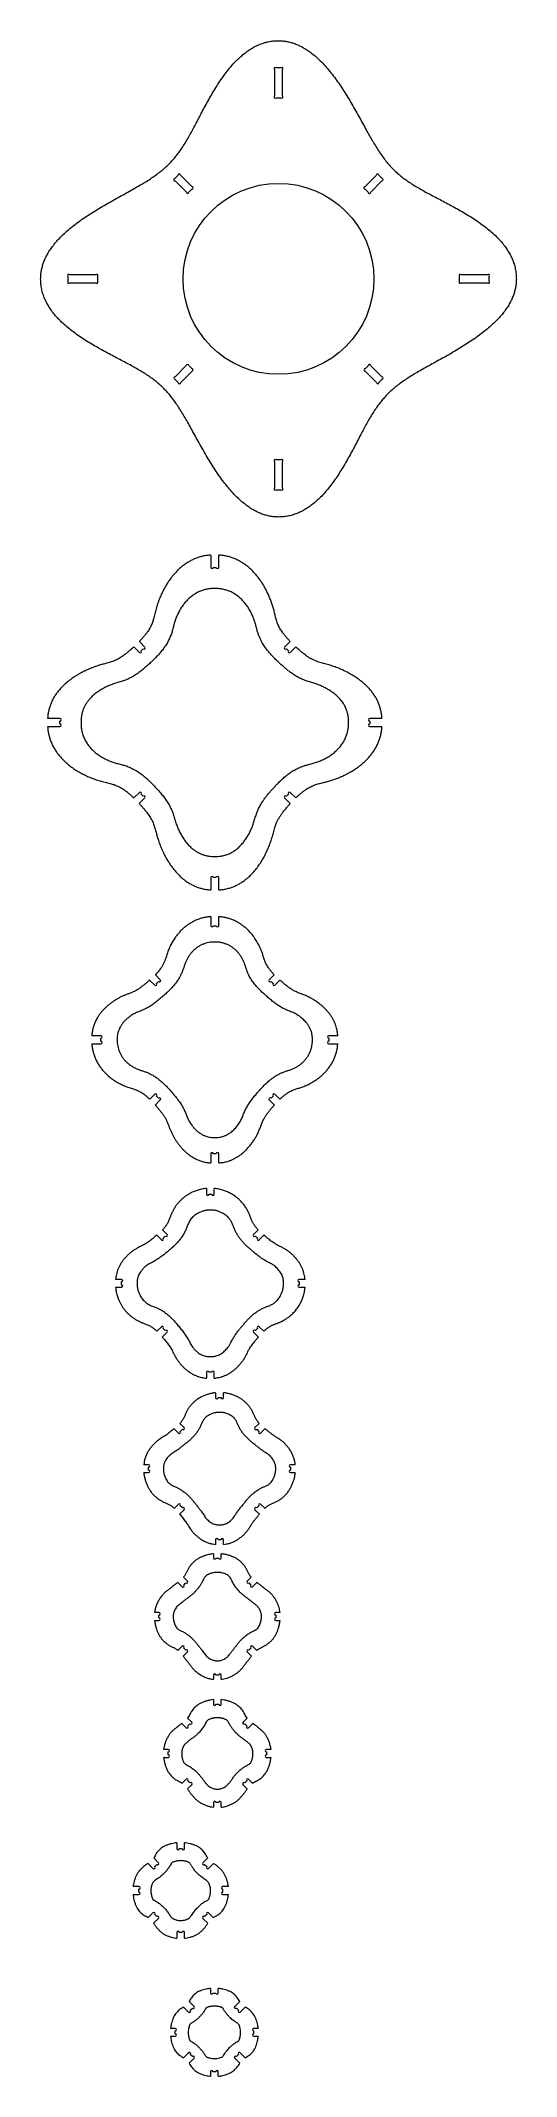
# Model space of a CAD drawing. Header units: millimetres. Extents: x -1072 to 1309, y -2665 to 2883.
# Drawn here: x 160 to 1309, y -2032 to 2883 of the extents above; entities that cross this region are included whole.
import ezdxf

# ---------------------------------------------------------------- set-up
doc = ezdxf.new("R2010")
doc.units = ezdxf.units.MM

msp = doc.modelspace()

# ---------------------------------------------------------------- linework, layer by layer
at = {"color": 7, "linetype": 'Continuous', "lineweight": 15}
for p, q in [((725.033, 2812.645), (725.033, 2749.741)), ((740.463, 2817.468), (728.602, 2817.468)), ((744.033, 2749.741), (744.033, 2812.645)), ((728.602, 2744.918), (740.463, 2744.918)), ((491.968, 2558.217), (484.068, 2550.317)), ((525.078, 2530.773), (497.959, 2557.892)), ((970.994, 2557.779), (943.634, 2530.419)), ((984.867, 2550.448), (976.967, 2558.348)), ((484.636, 2544.344), (511.997, 2516.984)), ((517.966, 2517.585), (525.156, 2524.774)), ((944.234, 2524.45), (951.423, 2517.26)), ((957.423, 2517.338), (984.541, 2544.457)), ((224.948, 2313.814), (224.948, 2301.952)), ((292.675, 2317.383), (229.771, 2317.383)), ((297.498, 2301.952), (297.498, 2313.814)), ((1171.568, 2313.814), (1171.568, 2301.952)), ((1239.294, 2317.383), (1176.391, 2317.383)), ((1244.117, 2301.952), (1244.117, 2313.814)), ((229.771, 2298.383), (292.675, 2298.383)), ((1176.391, 2298.383), (1239.294, 2298.383)), ((484.199, 2065.319), (492.098, 2057.419)), ((511.643, 2098.428), (484.524, 2071.31)), ((498.071, 2057.987), (525.432, 2085.347)), ((524.831, 2091.317), (517.642, 2098.506)), ((951.099, 2098.182), (943.91, 2090.993)), ((943.988, 2084.993), (971.106, 2057.875)), ((984.429, 2071.422), (957.069, 2098.782)), ((977.097, 2057.549), (984.997, 2065.449)), ((740.463, 1870.848), (728.602, 1870.848)), ((725.033, 1866.025), (725.033, 1803.122)), ((744.033, 1803.122), (744.033, 1866.025)), ((728.602, 1798.299), (740.463, 1798.299)), ((571.018, 1641.002), (571.018, 1611.319)), ((590.018, 1611.319), (590.018, 1641.002)), ((577.018, 1611.319), (584.018, 1611.319)), ((411.735, 1419.078), (398.237, 1432.576)), ((762.799, 1432.576), (749.301, 1419.078)), ((384.619, 1419.324), (398.3, 1405.643)), ((402.542, 1409.886), (407.492, 1414.836)), ((753.543, 1414.836), (758.493, 1409.886)), ((762.736, 1405.643), (776.416, 1419.324)), ((206.059, 1246.36), (176.4, 1246.36)), ((206.059, 1233.36), (206.059, 1240.36)), ((984.635, 1246.36), (954.976, 1246.36)), ((954.976, 1240.36), (954.976, 1233.36)), ((176.376, 1227.36), (206.059, 1227.36)), ((954.976, 1227.36), (984.659, 1227.36)), ((398.3, 1068.077), (384.804, 1054.581)), ((398.053, 1040.96), (411.735, 1054.642)), ((407.492, 1058.885), (402.542, 1063.834)), ((749.301, 1054.642), (762.982, 1040.961)), ((758.493, 1063.834), (753.543, 1058.885)), ((776.231, 1054.582), (762.736, 1068.077)), ((571.018, 862.402), (571.018, 832.743)), ((584.018, 862.402), (577.018, 862.402)), ((590.018, 832.743), (590.018, 862.402)), ((571.018, 768.18), (571.018, 746.282)), ((577.018, 746.282), (584.018, 746.282)), ((590.018, 746.282), (590.018, 768.18)), ((422.996, 614.917), (435.438, 602.475)), ((448.873, 615.91), (436.82, 627.964)), ((439.681, 606.718), (444.63, 611.668)), ((724.216, 627.964), (712.162, 615.91)), ((716.405, 611.668), (721.355, 606.718)), ((725.597, 602.475), (738.039, 614.917)), ((283.168, 461.331), (305.066, 461.331)), ((305.066, 480.331), (283.185, 480.331)), ((305.066, 467.331), (305.066, 474.331)), ((877.851, 480.331), (855.97, 480.331)), ((855.97, 474.331), (855.97, 467.331)), ((855.97, 461.331), (877.867, 461.331)), ((435.438, 339.186), (423.387, 327.135)), ((436.431, 313.309), (448.873, 325.751)), ((444.63, 329.994), (439.681, 334.943)), ((712.162, 325.751), (724.604, 313.309)), ((721.355, 334.943), (716.405, 329.994)), ((737.649, 327.135), (725.597, 339.186)), ((571.018, 195.379), (571.018, 173.498)), ((584.018, 195.379), (577.018, 195.379)), ((590.018, 173.498), (590.018, 195.379)), ((560.229, 111.768), (560.229, 97.686)), ((579.229, 97.686), (579.229, 111.768)), ((566.229, 97.686), (573.229, 97.686)), ((465.072, 0.913), (454.018, 11.967)), ((685.439, 11.967), (674.385, 0.913)), ((440.041, -0.925), (451.637, -12.522)), ((455.88, -8.279), (460.83, -3.329)), ((678.627, -3.329), (683.577, -8.279)), ((687.82, -12.522), (699.417, -0.925)), ((340.782, -126.678), (354.864, -126.678)), ((354.864, -107.678), (340.791, -107.678)), ((354.864, -120.678), (354.864, -113.678)), ((798.666, -107.678), (784.593, -107.678)), ((784.593, -113.678), (784.593, -120.678)), ((784.593, -126.678), (798.675, -126.678)), ((451.637, -221.834), (440.585, -232.887)), ((453.475, -246.866), (465.072, -235.269)), ((460.83, -231.027), (455.88, -226.077)), ((674.385, -235.269), (685.982, -246.867)), ((683.577, -226.077), (678.627, -231.027)), ((698.872, -232.886), (687.82, -221.834)), ((560.229, -332.042), (560.229, -346.116)), ((573.229, -332.042), (566.229, -332.042)), ((579.229, -346.115), (579.229, -332.042)), ((582.516, -381.384), (582.516, -392.939)), ((588.516, -392.939), (595.516, -392.939)), ((601.516, -392.939), (601.516, -381.384)), ((482.17, -468.108), (492.909, -478.847)), ((506.344, -465.412), (496.205, -455.274)), ((497.152, -474.605), (502.101, -469.655)), ((687.827, -455.274), (677.688, -465.412)), ((681.931, -469.655), (686.881, -474.605)), ((691.123, -478.847), (701.862, -468.109)), ((408.881, -574.02), (420.435, -574.02)), ((420.435, -555.02), (408.895, -555.02)), ((420.435, -568.02), (420.435, -561.02)), ((775.138, -555.02), (763.597, -555.02)), ((763.597, -561.02), (763.597, -568.02)), ((763.597, -574.02), (775.152, -574.02)), ((492.909, -650.192), (482.772, -660.329)), ((495.605, -674.366), (506.344, -663.627)), ((502.101, -659.384), (497.152, -654.434)), ((677.688, -663.627), (688.427, -674.365)), ((686.881, -654.434), (681.931, -659.384)), ((701.261, -660.329), (691.123, -650.192)), ((582.516, -736.1), (582.516, -747.641)), ((595.516, -736.1), (588.516, -736.1)), ((601.516, -747.641), (601.516, -736.1)), ((577.186, -770.026), (577.186, -780.434)), ((583.186, -780.434), (590.186, -780.434)), ((596.186, -780.434), (596.186, -770.026)), ((514.829, -836.344), (504.944, -826.459)), ((668.428, -826.459), (658.543, -836.344)), ((490.966, -839.351), (501.394, -849.779)), ((505.637, -845.536), (510.586, -840.587)), ((662.786, -840.587), (667.736, -845.536)), ((671.978, -849.779), (682.407, -839.351)), ((435.076, -931.136), (445.484, -931.136)), ((445.484, -912.136), (435.102, -912.136)), ((445.484, -925.136), (445.484, -918.136)), ((738.271, -912.136), (727.889, -912.136)), ((727.889, -918.136), (727.889, -925.136)), ((727.889, -931.136), (738.297, -931.136)), ((501.394, -993.493), (491.51, -1003.378)), ((504.401, -1017.357), (514.829, -1006.928)), ((510.586, -1002.686), (505.637, -997.736)), ((658.543, -1006.928), (668.971, -1017.357)), ((667.736, -997.736), (662.786, -1002.686)), ((681.863, -1003.378), (671.978, -993.493)), ((577.186, -1062.839), (577.186, -1073.221)), ((590.186, -1062.839), (583.186, -1062.839)), ((596.186, -1073.221), (596.186, -1062.839)), ((577.186, -1122.238), (577.186, -1133.45)), ((596.186, -1133.45), (596.186, -1122.238)), ((524.629, -1176.61), (514.755, -1166.736)), ((583.186, -1133.45), (590.186, -1133.45)), ((658.617, -1166.736), (648.744, -1176.61)), ((500.915, -1179.766), (511.194, -1190.045)), ((515.436, -1185.802), (520.386, -1180.853)), ((652.986, -1180.853), (657.936, -1185.802)), ((662.179, -1190.045), (672.457, -1179.766)), ((456.822, -1261.602), (468.034, -1261.602)), ((468.034, -1242.602), (456.855, -1242.602)), ((468.034, -1255.602), (468.034, -1248.602)), ((716.517, -1242.602), (705.338, -1242.602)), ((705.338, -1248.602), (705.338, -1255.602)), ((705.338, -1261.602), (716.551, -1261.602)), ((511.194, -1314.16), (501.321, -1324.033)), ((520.386, -1323.352), (515.436, -1318.402)), ((657.936, -1318.402), (652.986, -1323.352)), ((672.052, -1324.033), (662.179, -1314.16)), ((514.35, -1337.873), (524.629, -1327.595)), ((577.186, -1370.754), (577.186, -1381.933)), ((590.186, -1370.754), (583.186, -1370.754)), ((596.186, -1381.933), (596.186, -1370.754)), ((648.744, -1327.595), (659.022, -1337.873)), ((488.646, -1467.978), (488.646, -1482.003)), ((507.646, -1482.003), (507.646, -1467.978)), ((419.168, -1517.668), (431.078, -1529.578)), ((444.513, -1516.143), (432.847, -1504.477)), ((435.321, -1525.335), (440.27, -1520.385)), ((494.646, -1482.003), (501.646, -1482.003)), ((563.446, -1504.477), (551.78, -1516.143)), ((556.022, -1520.385), (560.972, -1525.335)), ((565.215, -1529.578), (577.124, -1517.668)), ((382.913, -1592.711), (396.938, -1592.711)), ((396.938, -1573.711), (382.944, -1573.711)), ((396.938, -1586.711), (396.938, -1579.711)), ((613.349, -1573.711), (599.354, -1573.711)), ((599.354, -1579.711), (599.354, -1586.711)), ((599.354, -1592.711), (613.38, -1592.711)), ((431.078, -1636.844), (419.412, -1648.51)), ((432.603, -1662.189), (444.513, -1650.279)), ((440.27, -1646.037), (435.321, -1641.087)), ((551.78, -1650.279), (563.689, -1662.189)), ((560.972, -1641.087), (556.022, -1646.037)), ((576.88, -1648.51), (565.215, -1636.844)), ((488.646, -1684.419), (488.646, -1698.414)), ((501.646, -1684.419), (494.646, -1684.419)), ((507.646, -1698.414), (507.646, -1684.419)), ((504.92, -1864.39), (517.12, -1876.589)), ((530.555, -1863.155), (518.464, -1851.064)), ((521.362, -1872.347), (526.312, -1867.397)), ((570.072, -1819.591), (570.072, -1830.718)), ((576.072, -1830.718), (583.072, -1830.718)), ((589.072, -1830.718), (589.072, -1819.591)), ((640.68, -1851.064), (628.589, -1863.155)), ((632.832, -1867.397), (637.782, -1872.347)), ((642.024, -1876.589), (654.224, -1864.389)), ((484.683, -1916.107), (473.575, -1916.107)), ((685.569, -1916.107), (674.461, -1916.107)), ((473.556, -1935.107), (484.683, -1935.107)), ((484.683, -1929.107), (484.683, -1922.107)), ((674.461, -1922.107), (674.461, -1929.107)), ((674.461, -1935.107), (685.588, -1935.107)), ((517.12, -1974.624), (505.029, -1986.715)), ((518.355, -2000.259), (530.555, -1988.059)), ((526.312, -1983.817), (521.362, -1978.867)), ((628.589, -1988.059), (640.789, -2000.259)), ((637.782, -1978.867), (632.832, -1983.817)), ((654.115, -1986.715), (642.024, -1974.624)), ((570.072, -2020.495), (570.072, -2031.604)), ((583.072, -2020.495), (576.072, -2020.495)), ((589.072, -2031.604), (589.072, -2020.495))]:
    msp.add_line(p, q, dxfattribs=at)
msp.add_circle((734.533, 2307.883), 230.487, dxfattribs=at)
for centre, start, end in [((726.817, 2815.056), 53.498297, 233.498297), ((742.248, 2815.056), 306.501703, 126.501703), ((726.817, 2747.33), 126.501703, 306.501703), ((742.248, 2747.33), 233.498297, 53.498297), ((494.964, 2558.055), 356.889553, 176.889553), ((973.98, 2558.064), 5.434974, 185.434974), ((484.352, 2547.331), 95.434974, 275.434974), ((514.981, 2517.284), 185.741983, 5.741983), ((525.117, 2527.774), 270.743577, 90.743577), ((943.934, 2527.434), 95.741983, 275.741983), ((954.423, 2517.299), 180.743577, 0.743577), ((984.704, 2547.452), 266.889553, 86.889553), ((227.36, 2315.599), 36.501703, 216.501703), ((295.086, 2315.599), 323.498297, 143.498297), ((1173.979, 2315.599), 36.501703, 216.501703), ((1241.706, 2315.599), 323.498297, 143.498297), ((227.36, 2300.168), 143.498297, 323.498297), ((295.086, 2300.168), 216.501703, 36.501703), ((1173.979, 2300.168), 143.498297, 323.498297), ((1241.706, 2300.168), 216.501703, 36.501703), ((484.361, 2068.314), 86.889553, 266.889553), ((514.642, 2098.467), 0.743577, 180.743577), ((525.131, 2088.332), 275.741983, 95.741983), ((943.949, 2087.993), 90.743577, 270.743577), ((954.084, 2098.482), 5.741983, 185.741983), ((984.713, 2068.436), 275.434974, 95.434974), ((495.085, 2057.703), 185.434974, 5.434974), ((974.102, 2057.712), 176.889553, 356.889553), ((726.817, 1868.437), 53.498297, 233.498297), ((742.248, 1868.437), 306.501703, 126.501703), ((726.817, 1800.71), 126.501703, 306.501703), ((742.248, 1800.71), 233.498297, 53.498297), ((574.018, 1611.319), 180, 0), ((587.018, 1611.319), 180, 0), ((400.421, 1407.765), 225, 45), ((409.613, 1416.957), 225, 45), ((751.422, 1416.957), 135, 315), ((760.614, 1407.765), 135, 315), ((206.059, 1243.36), 270, 90), ((206.059, 1230.36), 270, 90), ((954.976, 1243.36), 90, 270), ((954.976, 1230.36), 90, 270), ((400.421, 1065.956), 315, 135), ((409.613, 1056.763), 315, 135), ((751.422, 1056.763), 45, 225), ((760.614, 1065.956), 45, 225), ((574.018, 862.402), 0, 180), ((587.018, 862.402), 0, 180), ((574.018, 746.282), 180, 0), ((587.018, 746.282), 180, 0), ((437.559, 604.597), 225, 45), ((446.752, 613.789), 225, 45), ((714.284, 613.789), 135, 315), ((723.476, 604.597), 135, 315), ((305.066, 477.331), 270, 90), ((305.066, 464.331), 270, 90), ((855.97, 477.331), 90, 270), ((855.97, 464.331), 90, 270), ((437.559, 337.065), 315, 135), ((446.752, 327.872), 315, 135), ((714.284, 327.872), 45, 225), ((723.476, 337.065), 45, 225), ((574.018, 195.379), 0, 180), ((587.018, 195.379), 0, 180), ((563.229, 97.686), 180, 0), ((576.229, 97.686), 180, 0), ((462.951, -1.208), 225, 45), ((676.506, -1.208), 135, 315), ((453.759, -10.4), 225, 45), ((685.699, -10.4), 135, 315), ((354.864, -110.678), 270, 90), ((354.864, -123.678), 270, 90), ((784.593, -110.678), 90, 270), ((784.593, -123.678), 90, 270), ((453.759, -223.956), 315, 135), ((462.951, -233.148), 315, 135), ((676.506, -233.148), 45, 225), ((685.699, -223.956), 45, 225), ((563.229, -332.042), 360, 180), ((576.229, -332.042), 0, 180), ((585.516, -392.939), 180, 0), ((598.516, -392.939), 180, 0), ((495.03, -476.726), 225, 45), ((504.223, -467.534), 225, 45), ((679.81, -467.534), 135, 315), ((689.002, -476.726), 135, 315), ((420.435, -558.02), 270, 90), ((420.435, -571.02), 270, 90), ((763.597, -558.02), 90, 270), ((763.597, -571.02), 90, 270), ((495.03, -652.313), 315, 135), ((504.223, -661.505), 315, 135), ((679.81, -661.505), 45, 225), ((689.002, -652.313), 45, 225), ((585.516, -736.1), 0, 180), ((598.516, -736.1), 0, 180), ((580.186, -780.434), 180, 0), ((593.186, -780.434), 180, 0), ((503.515, -847.658), 225, 45), ((512.708, -838.465), 225, 45), ((660.665, -838.465), 135, 315), ((669.857, -847.658), 135, 315), ((445.484, -915.136), 270, 90), ((445.484, -928.136), 270, 90), ((727.889, -915.136), 90, 270), ((727.889, -928.136), 90, 270), ((503.515, -995.615), 315, 135), ((512.708, -1004.807), 315, 135), ((660.665, -1004.807), 45, 225), ((669.857, -995.615), 45, 225), ((580.186, -1062.839), 360, 180), ((593.186, -1062.839), 0, 180), ((522.508, -1178.731), 225, 45), ((580.186, -1133.45), 180, 0), ((593.186, -1133.45), 180, 0), ((650.865, -1178.731), 135, 315), ((513.315, -1187.924), 225, 45), ((660.057, -1187.924), 135, 315), ((468.034, -1245.602), 270, 90), ((468.034, -1258.602), 270, 90), ((705.338, -1245.602), 90, 270), ((705.338, -1258.602), 90, 270), ((513.315, -1316.281), 315, 135), ((522.508, -1325.473), 315, 135), ((650.865, -1325.473), 45, 225), ((660.057, -1316.281), 45, 225), ((580.186, -1370.754), 0, 180), ((593.186, -1370.754), 0, 180), ((442.392, -1518.264), 225, 45), ((491.646, -1482.003), 180, 0), ((504.646, -1482.003), 180, 0), ((553.901, -1518.264), 135, 315), ((433.199, -1527.457), 225, 45), ((563.093, -1527.457), 135, 315), ((396.938, -1576.711), 270, 90), ((396.938, -1589.711), 270, 90), ((599.354, -1576.711), 90, 270), ((599.354, -1589.711), 90, 270), ((433.199, -1638.966), 315, 135), ((442.392, -1648.158), 315, 135), ((553.901, -1648.158), 45, 225), ((563.093, -1638.966), 45, 225), ((491.646, -1684.419), 0, 180), ((504.646, -1684.419), 0, 180), ((528.433, -1865.276), 225, 45), ((573.072, -1830.718), 180, 360), ((586.072, -1830.718), 180, 0), ((630.711, -1865.276), 135, 315), ((484.683, -1919.107), 270, 90), ((519.241, -1874.468), 225, 45), ((639.903, -1874.468), 135, 315), ((674.461, -1919.107), 90, 270), ((484.683, -1932.107), 270, 90), ((674.461, -1932.107), 90, 270), ((519.241, -1976.745), 315, 135), ((528.433, -1985.938), 315, 135), ((630.711, -1985.938), 45, 225), ((639.903, -1976.745), 45, 225), ((573.072, -2020.495), 0, 180), ((586.072, -2020.495), 0, 180)]:
    msp.add_arc(centre, 3, start, end, dxfattribs=at)
for points, knots in [([(159.578, 2307.883), (159.668, 2311.297), (159.846, 2318.073), (161.276, 2328.102), (163.507, 2337.892), (166.573, 2347.446), (170.406, 2356.766), (175.243, 2366.409), (181.185, 2376.323), (188.305, 2386.444), (196.219, 2396.265), (205.74, 2406.772), (217.018, 2417.828), (230.127, 2429.301), (244.006, 2440.321), (258.498, 2450.902), (273.444, 2461.057), (288.686, 2470.801), (304.667, 2480.51), (321.222, 2490.142), (338.15, 2499.669), (354.603, 2508.743), (370.356, 2517.382), (385.202, 2525.608), (399.004, 2533.491), (412.139, 2541.318), (424.625, 2549.19), (436.496, 2557.248), (447.444, 2565.362), (457.595, 2573.676), (466.788, 2582.069), (475.189, 2590.617), (482.96, 2599.386), (490.468, 2608.759), (497.811, 2618.837), (505.086, 2629.726), (512.388, 2641.53), (519.59, 2653.957), (526.759, 2667.002), (533.954, 2680.564), (541.426, 2694.854), (549.204, 2709.706), (557.318, 2724.945), (565.724, 2740.266), (574.443, 2755.498), (583.491, 2770.483), (592.973, 2785.193), (602.918, 2799.469), (613.355, 2813.154), (624.315, 2826.09), (635.024, 2837.276), (645.353, 2846.774), (655.167, 2854.717), (665.371, 2861.847), (675.981, 2868.084), (686.947, 2873.316), (698.273, 2877.491), (709.964, 2880.524), (722.099, 2882.475), (730.352, 2882.716), (734.533, 2882.838)], [0, 0, 0, 0, 0.01209274, 0.02400358, 0.03582553, 0.04763959, 0.05951366, 0.07150259, 0.0858351, 0.10043163, 0.11531837, 0.13050315, 0.15065348, 0.17124605, 0.19220538, 0.21343384, 0.23481727, 0.25622833, 0.27752974, 0.30107802, 0.32409513, 0.34636276, 0.36765946, 0.38776249, 0.40650597, 0.42398127, 0.44194117, 0.45880369, 0.47481112, 0.49021523, 0.50527762, 0.51890037, 0.53266683, 0.54678016, 0.56144028, 0.57684197, 0.59317386, 0.6106179, 0.62773162, 0.64591716, 0.66502046, 0.68487764, 0.70532509, 0.72620144, 0.74679882, 0.76751623, 0.78822446, 0.80880504, 0.82915488, 0.84919041, 0.86885283, 0.88399032, 0.89888579, 0.91356159, 0.92806067, 0.94244921, 0.9565615, 0.97076551, 0.98519426, 1, 1, 1, 1]), ([(734.533, 2882.838), (737.946, 2882.748), (744.723, 2882.57), (754.752, 2881.14), (764.542, 2878.909), (774.095, 2875.843), (783.415, 2872.01), (793.058, 2867.173), (802.972, 2861.231), (813.093, 2854.111), (822.915, 2846.197), (833.422, 2836.675), (844.478, 2825.398), (855.95, 2812.289), (866.97, 2798.41), (877.551, 2783.918), (887.707, 2768.972), (897.45, 2753.73), (907.16, 2737.749), (916.791, 2721.194), (926.318, 2704.266), (935.393, 2687.813), (944.032, 2672.06), (952.257, 2657.214), (960.141, 2643.412), (967.967, 2630.277), (975.839, 2617.791), (983.897, 2605.92), (992.012, 2594.972), (1000.325, 2584.821), (1008.718, 2575.628), (1017.266, 2567.227), (1026.036, 2559.456), (1035.408, 2551.948), (1045.487, 2544.605), (1056.376, 2537.33), (1068.179, 2530.027), (1080.606, 2522.826), (1093.651, 2515.657), (1107.213, 2508.462), (1121.504, 2500.99), (1136.355, 2493.212), (1151.595, 2485.097), (1166.915, 2476.692), (1182.148, 2467.973), (1197.132, 2458.925), (1211.842, 2449.443), (1226.119, 2439.498), (1239.804, 2429.061), (1252.739, 2418.101), (1263.925, 2407.392), (1273.423, 2397.063), (1281.367, 2387.249), (1288.496, 2377.045), (1294.734, 2366.435), (1299.965, 2355.469), (1304.14, 2344.143), (1307.174, 2332.452), (1309.125, 2320.317), (1309.365, 2312.063), (1309.487, 2307.883)], [0, 0, 0, 0, 0.01209275, 0.0240037, 0.03582567, 0.04763961, 0.05951379, 0.07150268, 0.08583511, 0.10043179, 0.11531842, 0.1305031, 0.15065358, 0.17124615, 0.19220548, 0.21343388, 0.2348173, 0.25622835, 0.27752983, 0.30107811, 0.32409514, 0.34636283, 0.36765953, 0.38776256, 0.40650604, 0.42398134, 0.44194116, 0.45880376, 0.4748111, 0.49021521, 0.5052776, 0.51890045, 0.5326668, 0.54678013, 0.56144036, 0.57684205, 0.59317382, 0.61061798, 0.62773157, 0.64591711, 0.66502041, 0.68487765, 0.70532503, 0.72620138, 0.74679876, 0.76751628, 0.78822439, 0.80880498, 0.82915481, 0.84919034, 0.86885286, 0.88399025, 0.89888572, 0.9135616, 0.92806068, 0.94244922, 0.9565615, 0.97076552, 0.98519426, 1, 1, 1, 1]), ([(734.533, 1732.929), (731.119, 1733.019), (724.343, 1733.196), (714.313, 1734.627), (704.523, 1736.857), (694.97, 1739.923), (685.65, 1743.757), (676.007, 1748.593), (666.093, 1754.536), (655.972, 1761.656), (646.151, 1769.57), (635.644, 1779.091), (624.588, 1790.369), (613.115, 1803.477), (602.095, 1817.357), (591.514, 1831.849), (581.358, 1846.795), (571.615, 1862.036), (561.906, 1878.018), (552.274, 1894.572), (542.747, 1911.501), (533.673, 1927.953), (525.034, 1943.707), (516.808, 1958.553), (508.925, 1972.354), (501.098, 1985.49), (493.226, 1997.976), (485.168, 2009.847), (477.053, 2020.795), (468.74, 2030.946), (460.347, 2040.139), (451.799, 2048.54), (443.03, 2056.31), (433.657, 2063.819), (423.578, 2071.162), (412.69, 2078.436), (400.886, 2085.739), (388.459, 2092.94), (375.414, 2100.109), (361.852, 2107.305), (347.562, 2114.777), (332.71, 2122.555), (317.47, 2130.669), (302.15, 2139.075), (286.918, 2147.794), (271.933, 2156.842), (257.223, 2166.324), (242.947, 2176.269), (229.262, 2186.706), (216.326, 2197.665), (205.14, 2208.375), (195.642, 2218.704), (187.699, 2228.518), (180.569, 2238.722), (174.332, 2249.332), (169.1, 2260.298), (164.925, 2271.624), (161.892, 2283.314), (159.94, 2295.449), (159.7, 2303.703), (159.578, 2307.883)], [0, 0, 0, 0, 0.01209274, 0.02400358, 0.03582553, 0.04763959, 0.05951365, 0.07150258, 0.0858351, 0.10043163, 0.11531837, 0.1305031, 0.15065343, 0.17124614, 0.19220533, 0.21343384, 0.23481721, 0.25622833, 0.27752974, 0.30107801, 0.32409505, 0.34636274, 0.36765938, 0.38776247, 0.40650595, 0.42398119, 0.44194114, 0.45880372, 0.47481104, 0.49021514, 0.50527759, 0.51890033, 0.53266679, 0.54678012, 0.56144024, 0.57684193, 0.59317378, 0.61061781, 0.62773153, 0.64591707, 0.66502037, 0.68487761, 0.70532499, 0.72620134, 0.74679866, 0.76751622, 0.78822433, 0.80880487, 0.82915476, 0.84919023, 0.86885276, 0.88399015, 0.89888568, 0.91356151, 0.92806063, 0.94244907, 0.95656138, 0.97076538, 0.98519412, 1, 1, 1, 1]), ([(1309.487, 2307.883), (1309.397, 2304.47), (1309.22, 2297.693), (1307.789, 2287.664), (1305.559, 2277.874), (1302.493, 2268.321), (1298.659, 2259), (1293.822, 2249.358), (1287.88, 2239.444), (1280.76, 2229.323), (1272.846, 2219.501), (1263.325, 2208.994), (1252.047, 2197.938), (1238.939, 2186.466), (1225.059, 2175.446), (1210.567, 2164.865), (1195.621, 2154.709), (1180.38, 2144.966), (1164.398, 2135.256), (1147.843, 2125.625), (1130.915, 2116.098), (1114.463, 2107.023), (1098.709, 2098.384), (1083.863, 2090.159), (1070.061, 2082.275), (1056.926, 2074.448), (1044.44, 2066.577), (1032.569, 2058.519), (1021.621, 2050.404), (1011.47, 2042.091), (1002.277, 2033.697), (993.876, 2025.15), (986.106, 2016.38), (978.597, 2007.008), (971.254, 1996.929), (963.98, 1986.04), (956.677, 1974.237), (949.476, 1961.81), (942.307, 1948.765), (935.111, 1935.203), (927.639, 1920.912), (919.861, 1906.061), (911.747, 1890.821), (903.341, 1875.501), (894.622, 1860.268), (885.574, 1845.283), (876.092, 1830.574), (866.147, 1816.297), (855.71, 1802.612), (844.751, 1789.677), (834.041, 1778.491), (823.712, 1768.993), (813.898, 1761.049), (803.694, 1753.92), (793.084, 1747.682), (782.118, 1742.451), (770.792, 1738.276), (759.101, 1735.242), (746.967, 1733.291), (738.713, 1733.051), (734.533, 1732.929)], [0, 0, 0, 0, 0.01209274, 0.02400372, 0.03582568, 0.04763959, 0.05951376, 0.07150272, 0.08583514, 0.10043168, 0.11531842, 0.13050314, 0.15065352, 0.1712462, 0.19220541, 0.21343392, 0.23481735, 0.25622831, 0.27752972, 0.30107799, 0.32409509, 0.34636272, 0.36765945, 0.38776244, 0.40650592, 0.42398125, 0.44194111, 0.45880378, 0.47481106, 0.49021516, 0.50527755, 0.51890045, 0.53266685, 0.54678018, 0.5614403, 0.57684196, 0.59317373, 0.61061789, 0.62773155, 0.64591708, 0.66502038, 0.68487756, 0.70532494, 0.72620134, 0.74679872, 0.76751626, 0.78822443, 0.80880493, 0.82915476, 0.84919023, 0.86885275, 0.88399019, 0.89888573, 0.9135616, 0.92806056, 0.94244908, 0.95656137, 0.97076537, 0.98519412, 1, 1, 1, 1]), ([(571.018, 1641.002), (567.825, 1640.748), (561.44, 1640.242), (551.971, 1638.555), (542.678, 1636.131), (533.633, 1632.919), (524.913, 1628.995), (516.511, 1624.376), (508.517, 1619.148), (500.87, 1613.32), (493.659, 1607.004), (486.836, 1600.221), (479.746, 1592.29), (472.524, 1583.07), (465.358, 1572.488), (458.877, 1561.483), (453.036, 1550.113), (447.825, 1538.445), (443.228, 1526.501), (439.273, 1514.418), (436.024, 1502.061), (433.495, 1490.632), (430.536, 1480.329), (427.019, 1471.402), (422.56, 1462.907), (417.726, 1455.49), (412.85, 1448.991), (408.152, 1443.312), (403.277, 1437.833), (399.912, 1434.324), (398.236, 1432.577)], [0, 0, 0, 0, 0.0333354, 0.06667593, 0.1000065, 0.13325917, 0.16651294, 0.19947734, 0.23301956, 0.26589613, 0.2995262, 0.33277964, 0.36603285, 0.41025323, 0.45464409, 0.49903463, 0.54317677, 0.5876969, 0.63205554, 0.67640505, 0.72003178, 0.76505948, 0.79830692, 0.83154891, 0.86479644, 0.89805075, 0.9236378, 0.94937663, 0.97478638, 1, 1, 1, 1]), ([(762.799, 1432.576), (761.089, 1434.36), (757.679, 1437.917), (752.785, 1443.426), (748.124, 1449.072), (743.056, 1455.831), (737.857, 1463.886), (733.046, 1473.487), (729.43, 1483.595), (726.788, 1494.015), (724.413, 1504.462), (721.656, 1514.618), (718.493, 1524.427), (714.983, 1533.946), (711.078, 1543.317), (706.798, 1552.486), (702.153, 1561.394), (697.197, 1569.939), (691.946, 1578.076), (686.419, 1585.773), (680.52, 1593.151), (674.198, 1600.221), (667.377, 1607.004), (660.165, 1613.32), (652.519, 1619.148), (644.525, 1624.376), (636.122, 1628.995), (627.402, 1632.919), (618.357, 1636.131), (609.064, 1638.555), (599.595, 1640.242), (593.21, 1640.748), (590.018, 1641.002)], [0, 0, 0, 0, 0.02573212, 0.0513103, 0.07671879, 0.10195659, 0.13926522, 0.17640472, 0.21353024, 0.25082083, 0.28829357, 0.32510468, 0.36036907, 0.39560148, 0.43073061, 0.46606448, 0.50094769, 0.53532479, 0.56890169, 0.6017576, 0.63397683, 0.66722605, 0.70047857, 0.73410105, 0.7669848, 0.80052136, 0.83349022, 0.8667428, 0.89999563, 0.93332455, 0.96666319, 1, 1, 1, 1]), ([(580.518, 1560.197), (579.071, 1560.215), (576.174, 1560.253), (571.819, 1559.986), (567.469, 1559.542), (563.145, 1558.908), (558.879, 1558.069), (554.665, 1557.009), (548.663, 1555.164), (541.029, 1552.087), (532.102, 1547.193), (523.781, 1541.322), (516.115, 1534.612), (509.139, 1527.207), (502.915, 1519.196), (497.372, 1510.672), (492.488, 1501.754), (488.229, 1492.482), (484.608, 1483.017), (481.703, 1473.274), (479.298, 1463.393), (476.467, 1453.582), (473.004, 1444.021), (468.523, 1434.171), (462.835, 1424.161), (455.916, 1414.188), (448.259, 1404.74), (440.03, 1395.724), (431.34, 1387.04), (422.319, 1378.611), (413.235, 1370.455), (403.89, 1362.629), (394.251, 1355.326), (384.055, 1348.645), (373.334, 1342.874), (362.42, 1338.281), (351.449, 1334.664), (340.674, 1331.677), (330.04, 1328.121), (319.789, 1323.731), (309.836, 1318.61), (300.563, 1312.904), (291.994, 1306.747), (284.249, 1300.154), (277.771, 1293.499), (272.485, 1286.927), (268.254, 1280.575), (264.647, 1273.848), (261.729, 1266.795), (259.526, 1259.487), (258.046, 1252.003), (257.224, 1244.415), (257.197, 1239.334), (257.184, 1236.793)], [0, 0, 0, 0, 0.00890059, 0.01781886, 0.02682065, 0.03579359, 0.04469321, 0.0535611, 0.06251158, 0.08330846, 0.10407001, 0.1250067, 0.1458299, 0.16664601, 0.18749702, 0.20815569, 0.22913317, 0.24999567, 0.27087939, 0.29142267, 0.31249747, 0.33343847, 0.35421283, 0.37499553, 0.399938, 0.42493309, 0.44959104, 0.47470079, 0.4999953, 0.52514991, 0.55064496, 0.57509659, 0.60011531, 0.62500481, 0.65001132, 0.67490888, 0.69775213, 0.72102921, 0.74369476, 0.76667111, 0.78956643, 0.81249895, 0.83358695, 0.85442215, 0.87499425, 0.89062179, 0.9062492, 0.92187648, 0.93750395, 0.95313129, 0.96875423, 0.98437781, 1, 1, 1, 1]), ([(903.852, 1236.793), (903.838, 1239.334), (903.812, 1244.415), (902.989, 1252.003), (901.51, 1259.487), (899.064, 1267.601), (895.351, 1276.166), (890.106, 1284.897), (883.859, 1292.888), (876.787, 1300.154), (869.042, 1306.747), (860.743, 1312.711), (852.067, 1318.085), (843.077, 1322.835), (833.431, 1327.138), (823.09, 1330.885), (812.102, 1333.939), (801.238, 1337.342), (790.665, 1341.531), (780.506, 1346.632), (771.499, 1352.154), (763.529, 1357.764), (756.517, 1363.191), (749.682, 1368.875), (742.961, 1374.776), (736.303, 1380.863), (728.921, 1387.81), (721.005, 1395.725), (712.776, 1404.74), (705.12, 1414.188), (698.2, 1424.161), (692.927, 1433.442), (689.058, 1441.722), (686.254, 1448.812), (683.848, 1456.045), (681.776, 1463.38), (679.925, 1470.772), (677.944, 1478.132), (675.534, 1485.366), (672.452, 1493.26), (668.547, 1501.754), (663.663, 1510.673), (658.12, 1519.197), (651.895, 1527.208), (644.92, 1534.613), (637.253, 1541.323), (628.933, 1547.193), (620.006, 1552.087), (611.087, 1555.682), (602.346, 1558.138), (595.992, 1559.233), (591.673, 1559.735), (589.435, 1559.947), (587.202, 1560.106), (584.974, 1560.205), (582.745, 1560.247), (581.261, 1560.213), (580.518, 1560.197)], [0, 0, 0, 0, 0.01562228, 0.03124593, 0.04686886, 0.06249612, 0.08329993, 0.10412021, 0.12498788, 0.1455611, 0.16639644, 0.18748353, 0.20837461, 0.22913366, 0.24998527, 0.27331439, 0.29671864, 0.32012804, 0.34332713, 0.36659873, 0.38997224, 0.40826037, 0.42653433, 0.44450322, 0.46294329, 0.48155563, 0.49999994, 0.52530219, 0.55040295, 0.57506278, 0.60006027, 0.62500031, 0.64062584, 0.65625149, 0.67187757, 0.68750417, 0.70313144, 0.71875778, 0.73438364, 0.75000972, 0.77087384, 0.79185305, 0.81251126, 0.83336375, 0.85418124, 0.87500122, 0.89593915, 0.9167004, 0.9374961, 0.95495733, 0.9724636, 0.97709231, 0.98171079, 0.98628895, 0.99086424, 0.99542847, 1, 1, 1, 1]), ([(384.619, 1419.324), (382.87, 1417.71), (379.38, 1414.487), (374.054, 1409.795), (368.664, 1405.264), (362.18, 1400.145), (354.457, 1394.631), (345.226, 1389.14), (335.461, 1384.684), (325.148, 1381.311), (314.738, 1378.657), (303.741, 1375.765), (292.413, 1372.127), (280.593, 1367.645), (269.007, 1362.567), (258.584, 1357.322), (249.346, 1352.127), (241.158, 1347.062), (233.281, 1341.681), (225.607, 1335.863), (218.326, 1329.701), (211.355, 1323.06), (204.883, 1316.052), (198.84, 1308.516), (193.399, 1300.572), (188.614, 1292.203), (184.6, 1283.573), (181.335, 1274.634), (178.861, 1265.406), (177.13, 1255.942), (176.643, 1249.555), (176.4, 1246.36)], [0, 0, 0, 0, 0.02487928, 0.04966419, 0.07419511, 0.09849115, 0.13601519, 0.17331951, 0.2106067, 0.2479779, 0.28659464, 0.32290903, 0.36683807, 0.41091396, 0.45501251, 0.4990254, 0.5328478, 0.56578809, 0.59964082, 0.63255083, 0.66641939, 0.69931333, 0.73313754, 0.76607583, 0.80021562, 0.83369662, 0.86674615, 0.89960064, 0.93306553, 0.96652686, 1, 1, 1, 1]), ([(984.635, 1246.36), (984.392, 1249.554), (983.906, 1255.941), (982.175, 1265.404), (979.689, 1274.679), (976.39, 1283.69), (972.341, 1292.359), (967.566, 1300.677), (962.165, 1308.554), (956.154, 1316.051), (949.682, 1323.059), (942.711, 1329.7), (934.613, 1336.553), (925.202, 1343.556), (914.483, 1350.518), (903.356, 1356.868), (891.912, 1362.626), (880.205, 1367.744), (868.254, 1372.258), (856.037, 1376.157), (843.657, 1379.297), (832.948, 1382.168), (824.179, 1385.346), (817.23, 1388.516), (810.548, 1392.22), (804.105, 1396.382), (797.401, 1401.25), (790.483, 1406.791), (783.347, 1412.943), (778.727, 1417.197), (776.416, 1419.324)], [0, 0, 0, 0, 0.03346893, 0.06692412, 0.10039077, 0.13375818, 0.16711023, 0.2002993, 0.23391477, 0.2668509, 0.30067675, 0.33357064, 0.36743842, 0.41153373, 0.45610982, 0.50097369, 0.54541, 0.58998014, 0.63449053, 0.67891202, 0.72396013, 0.76800222, 0.79474412, 0.82136959, 0.84776873, 0.87453855, 0.90151957, 0.93434473, 0.96717037, 1, 1, 1, 1]), ([(257.184, 1236.793), (257.165, 1235.346), (257.128, 1232.45), (257.395, 1228.096), (257.838, 1223.748), (258.472, 1219.425), (259.311, 1215.159), (260.371, 1210.946), (262.214, 1204.945), (265.291, 1197.312), (270.184, 1188.387), (276.053, 1180.068), (282.761, 1172.403), (290.164, 1165.428), (298.173, 1159.205), (306.695, 1153.663), (315.611, 1148.78), (324.881, 1144.523), (334.344, 1140.904), (344.087, 1138.001), (353.965, 1135.598), (363.775, 1132.769), (373.334, 1129.308), (383.183, 1124.83), (393.191, 1119.144), (403.162, 1112.225), (412.608, 1104.57), (421.621, 1096.341), (430.301, 1087.652), (438.726, 1078.631), (446.879, 1069.547), (454.702, 1060.203), (462.003, 1050.565), (468.682, 1040.372), (474.452, 1029.654), (479.047, 1018.743), (482.664, 1007.775), (485.653, 997.003), (489.21, 986.372), (493.6, 976.123), (498.721, 966.172), (504.425, 956.902), (510.58, 948.334), (517.172, 940.591), (523.825, 934.114), (530.396, 928.829), (536.746, 924.598), (543.471, 920.992), (550.523, 918.074), (557.829, 915.87), (565.311, 914.391), (572.897, 913.569), (577.978, 913.542), (580.518, 913.529)], [0, 0, 0, 0, 0.008900819, 0.01781909, 0.026820882, 0.035793854, 0.04469344, 0.053561334, 0.062511759, 0.083308823, 0.104070334, 0.125006973, 0.145830235, 0.166646355, 0.187497401, 0.208156226, 0.229133596, 0.249996117, 0.270879923, 0.291422891, 0.312497875, 0.333439096, 0.354213327, 0.374996073, 0.39993852, 0.424933798, 0.449591891, 0.474701669, 0.49999601, 0.52515007, 0.550646009, 0.575097491, 0.600116215, 0.625005676, 0.650012269, 0.67490613, 0.697751309, 0.721028833, 0.743694812, 0.766671004, 0.789566331, 0.812498904, 0.833587104, 0.854422244, 0.87499414, 0.890621901, 0.906249226, 0.921876532, 0.937504091, 0.953131276, 0.968754401, 0.984377794, 1, 1, 1, 1]), ([(580.518, 913.529), (583.058, 913.542), (588.138, 913.569), (595.724, 914.391), (603.207, 915.871), (611.319, 918.316), (619.882, 922.028), (628.611, 927.273), (636.6, 933.519), (643.863, 940.59), (650.455, 948.334), (656.417, 956.631), (661.79, 965.305), (666.54, 974.293), (670.842, 983.937), (674.589, 994.275), (677.645, 1005.259), (681.05, 1016.121), (685.239, 1026.691), (690.34, 1036.847), (695.862, 1045.853), (701.47, 1053.821), (706.895, 1060.831), (712.577, 1067.666), (718.476, 1074.386), (724.56, 1081.045), (731.504, 1088.426), (739.416, 1096.342), (748.428, 1104.571), (757.873, 1112.226), (767.845, 1119.144), (776.564, 1124.097), (783.64, 1127.47), (788.869, 1129.678), (794.202, 1131.661), (799.584, 1133.419), (805.055, 1135.005), (810.496, 1136.421), (815.848, 1137.782), (821.022, 1139.196), (826.096, 1140.802), (831.135, 1142.606), (837.614, 1145.191), (845.424, 1148.781), (854.341, 1153.663), (862.863, 1159.206), (870.873, 1165.429), (878.275, 1172.404), (884.984, 1180.069), (890.852, 1188.388), (895.745, 1197.313), (899.339, 1206.231), (901.794, 1214.97), (902.888, 1221.322), (903.391, 1225.641), (903.602, 1227.878), (903.761, 1230.11), (903.86, 1232.338), (903.902, 1234.566), (903.868, 1236.05), (903.852, 1236.793)], [0, 0, 0, 0, 0.01562223, 0.03124589, 0.0468688, 0.062496, 0.08329955, 0.10411959, 0.12498742, 0.14556026, 0.16639548, 0.18748264, 0.2083735, 0.22913242, 0.24998404, 0.27331307, 0.29671722, 0.32012638, 0.3433255, 0.36659677, 0.38997029, 0.40825828, 0.4265321, 0.44450057, 0.46294071, 0.48155327, 0.4999975, 0.52529948, 0.55040003, 0.57505987, 0.60005715, 0.62499707, 0.63666326, 0.64827749, 0.65991283, 0.67166196, 0.68311135, 0.69495574, 0.70625974, 0.71708832, 0.72795617, 0.73900263, 0.75001118, 0.77087511, 0.7918541, 0.81251235, 0.83336471, 0.85418195, 0.875002, 0.89593983, 0.91670081, 0.93749668, 0.95495761, 0.97246391, 0.97709244, 0.98171098, 0.98628925, 0.99086439, 0.99542852, 1, 1, 1, 1]), ([(176.376, 1227.36), (176.629, 1224.168), (177.136, 1217.783), (178.823, 1208.314), (181.247, 1199.02), (184.458, 1189.975), (188.381, 1181.256), (193, 1172.853), (198.228, 1164.858), (204.056, 1157.212), (210.371, 1150), (217.155, 1143.177), (225.085, 1136.087), (234.305, 1128.864), (244.887, 1121.698), (255.891, 1115.217), (267.261, 1109.376), (278.93, 1104.165), (290.874, 1099.569), (302.958, 1095.616), (315.315, 1092.368), (326.745, 1089.841), (337.048, 1086.885), (345.976, 1083.37), (354.472, 1078.912), (361.889, 1074.078), (368.388, 1069.2), (374.068, 1064.501), (379.548, 1059.624), (383.056, 1056.258), (384.804, 1054.581)], [0, 0, 0, 0, 0.03333464, 0.06667466, 0.10000457, 0.13325665, 0.16650938, 0.19947336, 0.23301497, 0.26589099, 0.29952, 0.33277294, 0.36602559, 0.41024516, 0.45463502, 0.49902467, 0.54316625, 0.58768516, 0.63204304, 0.67639172, 0.72002112, 0.76504423, 0.79829094, 0.83153263, 0.8647793, 0.89803296, 0.92362481, 0.94936776, 0.97478093, 1, 1, 1, 1]), ([(776.231, 1054.582), (778.015, 1056.292), (781.572, 1059.704), (787.081, 1064.599), (792.728, 1069.262), (799.488, 1074.331), (807.544, 1079.53), (817.145, 1084.34), (827.254, 1087.954), (837.675, 1090.593), (848.122, 1092.966), (858.279, 1095.722), (868.089, 1098.884), (877.607, 1102.394), (886.978, 1106.298), (896.147, 1110.578), (905.055, 1115.223), (913.6, 1120.179), (921.737, 1125.429), (929.434, 1130.957), (936.812, 1136.856), (943.882, 1143.178), (950.665, 1150), (956.98, 1157.212), (962.807, 1164.858), (968.035, 1172.853), (972.654, 1181.256), (976.577, 1189.976), (979.789, 1199.02), (982.212, 1208.314), (983.899, 1217.782), (984.406, 1224.168), (984.659, 1227.36)], [0, 0, 0, 0, 0.02573763, 0.05132173, 0.07673096, 0.10197631, 0.13928358, 0.17642471, 0.21354929, 0.25083382, 0.28831368, 0.32512655, 0.36038642, 0.39561497, 0.43074313, 0.46607659, 0.50095888, 0.53533529, 0.56891118, 0.60176645, 0.63398527, 0.66723419, 0.70048569, 0.73410877, 0.76698963, 0.80052699, 0.83349372, 0.86674541, 0.8999977, 0.93332593, 0.96666396, 1, 1, 1, 1]), ([(398.053, 1040.96), (399.666, 1039.212), (402.887, 1035.721), (407.577, 1030.396), (412.107, 1025.006), (417.225, 1018.522), (422.737, 1010.799), (428.229, 1001.569), (432.687, 991.804), (436.062, 981.49), (438.719, 971.081), (441.612, 960.085), (445.252, 948.758), (449.734, 936.939), (454.813, 925.353), (460.058, 914.93), (465.254, 905.692), (470.318, 897.504), (475.699, 889.627), (481.517, 881.953), (487.679, 874.671), (494.319, 867.7), (501.327, 861.228), (508.862, 855.184), (516.806, 849.743), (525.175, 844.958), (533.805, 840.943), (542.744, 837.678), (551.972, 835.203), (561.436, 833.473), (567.823, 832.986), (571.018, 832.743)], [0, 0, 0, 0, 0.02487362, 0.0496549, 0.07418187, 0.09847313, 0.13599811, 0.17330305, 0.21059108, 0.24796293, 0.28659578, 0.32289667, 0.36682528, 0.4109022, 0.45500175, 0.49901533, 0.53283872, 0.56577934, 0.599633, 0.63254345, 0.6664127, 0.6993072, 0.73313227, 0.76607113, 0.80021191, 0.83369349, 0.8667436, 0.89959864, 0.93306426, 0.96652624, 1, 1, 1, 1]), ([(590.018, 832.743), (593.212, 832.986), (599.598, 833.472), (609.061, 835.203), (618.336, 837.69), (627.347, 840.989), (636.016, 845.038), (644.334, 849.813), (652.21, 855.214), (659.707, 861.226), (666.715, 867.699), (673.355, 874.67), (680.209, 882.768), (687.211, 892.179), (694.172, 902.897), (700.523, 914.024), (706.281, 925.469), (711.4, 937.176), (715.915, 949.128), (719.816, 961.345), (722.958, 973.723), (725.831, 984.431), (729.008, 993.191), (732.178, 1000.14), (735.881, 1006.822), (740.049, 1013.273), (744.916, 1019.976), (750.455, 1026.894), (756.605, 1034.029), (760.856, 1038.65), (762.982, 1040.961)], [0, 0, 0, 0, 0.03346963, 0.06692569, 0.10039287, 0.13376083, 0.16711336, 0.20030297, 0.23391945, 0.26685596, 0.30068267, 0.33357652, 0.36744561, 0.41154078, 0.45611208, 0.50098328, 0.54542044, 0.58998978, 0.6345028, 0.67894174, 0.72397082, 0.76801698, 0.79476597, 0.82129405, 0.84778484, 0.87455532, 0.90153893, 0.93435702, 0.96717558, 1, 1, 1, 1]), ([(571.018, 768.18), (567.929, 767.892), (561.783, 767.317), (552.665, 765.5), (543.736, 762.92), (535.016, 759.546), (526.632, 755.44), (518.604, 750.642), (510.992, 745.218), (503.804, 739.232), (497.107, 732.732), (490.919, 725.725), (484.874, 717.805), (479.076, 708.923), (473.665, 699.087), (468.99, 688.893), (465.068, 678.377), (462.384, 668.957), (459.663, 660.992), (456.848, 654.568), (453.442, 648.438), (449.021, 641.897), (443.512, 635.013), (439.057, 630.321), (436.82, 627.964)], [0, 0, 0, 0, 0.04516258, 0.08984049, 0.13517233, 0.18037772, 0.22582634, 0.27098377, 0.31643217, 0.36181639, 0.40709273, 0.45222627, 0.4978323, 0.55209095, 0.60653755, 0.66118785, 0.71528264, 0.76980871, 0.8038056, 0.8377985, 0.87179182, 0.90579486, 0.95267709, 1, 1, 1, 1]), ([(724.216, 627.964), (722.723, 629.522), (719.738, 632.635), (715.507, 637.53), (710.922, 643.409), (706.287, 650.463), (702.108, 658.92), (698.999, 667.827), (696.4, 676.867), (692.943, 686.675), (688.391, 697.082), (682.561, 707.97), (676.389, 717.506), (670.115, 725.726), (663.928, 732.733), (657.23, 739.233), (650.043, 745.219), (642.431, 750.642), (634.403, 755.44), (626.019, 759.547), (617.299, 762.92), (608.369, 765.501), (599.25, 767.318), (593.105, 767.892), (590.018, 768.18)], [0, 0, 0, 0, 0.03142193, 0.06280807, 0.09419125, 0.13996306, 0.18548074, 0.23118962, 0.27715968, 0.32247138, 0.38254201, 0.44240881, 0.50216408, 0.54776953, 0.5929054, 0.63818207, 0.68356436, 0.72901293, 0.77417321, 0.81961902, 0.86482551, 0.91016027, 0.95486025, 1, 1, 1, 1]), ([(580.518, 706.781), (578.072, 706.737), (573.169, 706.649), (565.871, 705.633), (558.711, 703.912), (551.778, 701.448), (545.128, 698.285), (538.819, 694.465), (532.904, 690.076), (527.446, 685.133), (522.565, 679.656), (518.197, 673.731), (514.36, 667.45), (510.899, 660.607), (507.955, 653.216), (505.572, 645.319), (502.874, 637.534), (499.699, 629.933), (496.001, 622.601), (491.526, 615.133), (486.22, 607.618), (480.068, 600.103), (473.462, 592.953), (465.854, 585.462), (457.274, 577.779), (447.949, 569.655), (438.432, 561.808), (428.497, 554.486), (418.733, 548.471), (409.336, 543.776), (400.376, 540.059), (391.297, 536.607), (382.618, 532.106), (375.155, 527.182), (368.774, 522.074), (363.366, 517.082), (358.41, 511.617), (354.06, 505.705), (350.422, 499.297), (347.874, 493.084), (346.197, 487.19), (345.184, 481.764), (344.621, 476.253), (344.587, 472.576), (344.57, 470.738)], [0, 0, 0, 0, 0.02078165, 0.04166277, 0.06248945, 0.08330098, 0.10409489, 0.12498883, 0.14590849, 0.16662383, 0.18747896, 0.20817584, 0.22912576, 0.24998051, 0.27330619, 0.29665203, 0.32008938, 0.34332196, 0.36663818, 0.38984233, 0.41727378, 0.44477366, 0.4723537, 0.50000133, 0.53551593, 0.57024742, 0.60514473, 0.64036688, 0.67508606, 0.70249977, 0.72958049, 0.75753712, 0.78502227, 0.8125079, 0.83341589, 0.85445522, 0.87500878, 0.89604779, 0.91673274, 0.93749953, 0.95297645, 0.96875156, 0.98437648, 1, 1, 1, 1]), ([(816.466, 470.738), (816.449, 472.576), (816.415, 476.253), (815.852, 481.764), (814.838, 487.191), (813.161, 493.084), (810.613, 499.297), (806.975, 505.705), (802.991, 511.121), (798.914, 515.732), (794.985, 519.607), (790.797, 523.253), (786.46, 526.663), (781.928, 529.81), (777.208, 532.667), (772.333, 535.252), (765.613, 538.247), (757, 541.459), (746.941, 546.008), (737.315, 551.415), (728.177, 557.607), (719.45, 564.357), (711.009, 571.456), (702.703, 578.712), (694.171, 586.403), (685.709, 594.823), (677.51, 604.096), (670.136, 614.008), (664.594, 623.297), (660.576, 631.654), (657.669, 638.872), (655.187, 646.242), (652.912, 653.676), (650.062, 660.751), (646.676, 667.45), (642.838, 673.731), (638.471, 679.655), (633.589, 685.133), (628.131, 690.076), (622.215, 694.465), (615.906, 698.286), (609.257, 701.449), (603.476, 703.5), (598.746, 704.777), (595.149, 705.548), (591.514, 706.125), (587.847, 706.524), (584.178, 706.798), (581.732, 706.787), (580.518, 706.781)], [0, 0, 0, 0, 0.015623294, 0.031247494, 0.047027009, 0.062498466, 0.083265896, 0.103950427, 0.124987071, 0.140303513, 0.156237322, 0.171864833, 0.187490884, 0.20311635, 0.218743752, 0.234370355, 0.249995372, 0.281249968, 0.312498497, 0.343745464, 0.374994909, 0.406247196, 0.437501124, 0.468755674, 0.500009417, 0.535141955, 0.570185573, 0.605147633, 0.640015572, 0.661956429, 0.683930954, 0.706116517, 0.728055418, 0.750005442, 0.770860518, 0.791810128, 0.812505059, 0.833355863, 0.854076903, 0.87499579, 0.89589125, 0.916682323, 0.937491508, 0.947934271, 0.958324012, 0.968745681, 0.979212268, 0.989677795, 1, 1, 1, 1]), ([(422.996, 614.917), (420.938, 613.089), (416.864, 609.469), (410.666, 604.19), (404.343, 599.116), (397.781, 594.335), (390.889, 590.014), (383.667, 586.366), (376.289, 583.429), (369.058, 580.842), (362.074, 578.129), (355.314, 575.075), (348.66, 571.681), (342.184, 567.976), (336.028, 564.04), (330.204, 559.903), (324.639, 555.599), (319.304, 551.057), (314.144, 546.201), (309.263, 541.077), (304.693, 535.672), (300.557, 530.112), (296.372, 523.652), (292.334, 516.171), (288.704, 507.551), (285.963, 498.644), (284.039, 489.542), (283.469, 483.395), (283.185, 480.331)], [0, 0, 0, 0, 0.04044281, 0.08006876, 0.1195896, 0.1595256, 0.199285, 0.2389572, 0.2782145, 0.31586947, 0.35179758, 0.38824711, 0.42480714, 0.46149276, 0.49781276, 0.53211152, 0.56641032, 0.60114213, 0.63500529, 0.67046117, 0.70505835, 0.73892542, 0.77219776, 0.8180673, 0.86362862, 0.90937041, 0.95481051, 1, 1, 1, 1]), ([(877.851, 480.331), (877.567, 483.394), (876.997, 489.541), (875.233, 497.88), (873.037, 505.331), (870.56, 511.877), (867.609, 518.233), (864.243, 524.301), (860.48, 530.11), (856.344, 535.67), (851.775, 541.075), (846.354, 546.764), (840.013, 552.628), (832.753, 558.509), (825.112, 564.017), (817.114, 569.055), (808.781, 573.602), (800.211, 577.643), (791.34, 581.094), (782.399, 584.262), (773.854, 587.986), (765.97, 592.512), (758.624, 597.63), (751.599, 603.163), (744.75, 608.958), (740.29, 612.918), (738.039, 614.917)], [0, 0, 0, 0, 0.04517648, 0.0906234, 0.1249508, 0.15922021, 0.19334482, 0.22781686, 0.26108773, 0.29495345, 0.32955093, 0.36500748, 0.41033219, 0.45635169, 0.502186, 0.54863082, 0.59512632, 0.64158002, 0.68773181, 0.73489428, 0.78094468, 0.82444452, 0.86821001, 0.9123718, 0.95577377, 1, 1, 1, 1]), ([(283.168, 461.331), (283.457, 458.242), (284.031, 452.096), (285.848, 442.978), (288.428, 434.049), (291.801, 425.329), (295.908, 416.944), (300.705, 408.916), (306.128, 401.304), (312.114, 394.116), (318.615, 387.418), (325.622, 381.231), (333.542, 375.185), (342.423, 369.387), (352.26, 363.977), (362.453, 359.303), (372.97, 355.382), (382.391, 352.699), (390.357, 349.979), (396.78, 347.166), (402.911, 343.76), (409.453, 339.339), (416.337, 333.829), (421.029, 329.373), (423.387, 327.135)], [0, 0, 0, 0, 0.04516146, 0.08983906, 0.13517039, 0.18037513, 0.22582311, 0.27097944, 0.31642733, 0.36181091, 0.40708649, 0.45221982, 0.49782484, 0.55208288, 0.60652821, 0.66117846, 0.71527183, 0.76979667, 0.80379316, 0.83778523, 0.87177833, 0.90578038, 0.95266997, 1, 1, 1, 1]), ([(344.57, 470.738), (344.614, 468.293), (344.701, 463.392), (345.717, 456.097), (347.438, 448.939), (349.901, 442.01), (353.061, 435.362), (356.88, 429.055), (361.267, 423.143), (366.208, 417.687), (371.683, 412.808), (377.605, 408.441), (383.883, 404.606), (390.724, 401.147), (398.113, 398.206), (406.007, 395.825), (413.789, 393.129), (421.387, 389.955), (428.717, 386.26), (436.182, 381.787), (443.694, 376.484), (451.205, 370.333), (458.353, 363.729), (465.84, 356.124), (473.517, 347.545), (481.636, 338.223), (489.48, 328.709), (496.798, 318.778), (502.811, 309.018), (507.506, 299.626), (511.223, 290.67), (514.674, 281.595), (519.175, 272.92), (524.098, 265.46), (529.204, 259.082), (534.193, 253.676), (539.656, 248.722), (545.565, 244.373), (551.971, 240.736), (558.181, 238.189), (564.072, 236.512), (569.496, 235.499), (575.005, 234.936), (578.68, 234.902), (580.518, 234.885)], [0, 0, 0, 0, 0.02078188, 0.04166283, 0.06248969, 0.08330129, 0.10409533, 0.12498885, 0.14590861, 0.16662394, 0.18747916, 0.20817642, 0.22912597, 0.24998056, 0.27330644, 0.29665229, 0.32008943, 0.34332196, 0.3666384, 0.3898426, 0.41727419, 0.44477386, 0.47235365, 0.50000142, 0.53551695, 0.57024774, 0.60514492, 0.64036734, 0.67508653, 0.70249969, 0.72957936, 0.75753728, 0.78502256, 0.81250803, 0.83341611, 0.85445555, 0.87500894, 0.89604822, 0.91673307, 0.93749982, 0.95297667, 0.96875169, 0.98437663, 1, 1, 1, 1]), ([(580.518, 234.885), (582.355, 234.902), (586.031, 234.936), (591.54, 235.499), (596.964, 236.512), (602.855, 238.189), (609.065, 240.737), (615.47, 244.373), (620.884, 248.356), (625.493, 252.432), (629.366, 256.359), (633.011, 260.546), (636.419, 264.881), (639.565, 269.411), (642.421, 274.129), (645.006, 279.002), (648.001, 285.718), (651.214, 294.327), (655.762, 304.381), (661.168, 314.004), (667.357, 323.137), (674.103, 331.861), (681.199, 340.3), (688.451, 348.604), (696.137, 357.134), (704.552, 365.594), (713.821, 373.79), (723.728, 381.161), (733.014, 386.7), (741.369, 390.716), (748.568, 393.614), (755.934, 396.096), (763.366, 398.368), (770.455, 401.221), (777.152, 404.605), (783.43, 408.441), (789.352, 412.807), (794.827, 417.687), (799.769, 423.142), (804.156, 429.056), (807.975, 435.363), (811.136, 442.01), (813.186, 447.788), (814.462, 452.517), (815.233, 456.112), (815.81, 459.746), (816.208, 463.411), (816.482, 467.079), (816.471, 469.524), (816.466, 470.738)], [0, 0, 0, 0, 0.01562349, 0.03124755, 0.04702725, 0.06249896, 0.08326599, 0.10395058, 0.12498742, 0.14030398, 0.15623799, 0.17186544, 0.18749162, 0.20311705, 0.21874445, 0.23437125, 0.24999646, 0.28125102, 0.31249881, 0.34374568, 0.37499537, 0.40624769, 0.43750183, 0.46875638, 0.5000099, 0.53514175, 0.57018505, 0.60514664, 0.64001452, 0.66195553, 0.68392975, 0.70597012, 0.72805493, 0.75000473, 0.77085965, 0.7918093, 0.81250451, 0.83335518, 0.85407609, 0.87499579, 0.89589113, 0.91668218, 0.9374916, 0.94793409, 0.95832392, 0.96874567, 0.97921238, 0.98967787, 1, 1, 1, 1]), ([(737.649, 327.135), (739.206, 328.628), (742.32, 331.614), (747.215, 335.847), (753.095, 340.432), (760.149, 345.067), (768.607, 349.244), (777.515, 352.352), (786.555, 354.949), (796.363, 358.405), (806.771, 362.956), (817.659, 368.786), (827.195, 374.957), (835.415, 381.232), (842.422, 387.42), (848.922, 394.117), (854.908, 401.305), (860.331, 408.917), (865.128, 416.945), (869.234, 425.329), (872.608, 434.049), (875.188, 442.979), (877.005, 452.098), (877.579, 458.243), (877.867, 461.331)], [0, 0, 0, 0, 0.031426581, 0.062817497, 0.094205548, 0.139975961, 0.185493157, 0.231201587, 0.277171032, 0.322481218, 0.382551434, 0.442417148, 0.502171803, 0.547776424, 0.592911665, 0.638187781, 0.683569256, 0.729017155, 0.774176418, 0.819621539, 0.86482753, 0.910161672, 0.954860785, 1, 1, 1, 1]), ([(436.431, 313.309), (438.229, 311.285), (441.827, 307.232), (447.091, 301.054), (452.172, 294.727), (456.951, 288.175), (461.275, 281.296), (464.94, 274.065), (467.891, 266.674), (470.484, 259.431), (473.198, 252.437), (476.257, 245.663), (479.656, 238.998), (483.367, 232.51), (487.307, 226.347), (491.446, 220.519), (495.75, 214.954), (500.292, 209.619), (505.149, 204.459), (510.272, 199.577), (515.677, 195.008), (521.237, 190.871), (527.697, 186.686), (535.178, 182.648), (543.797, 179.018), (552.705, 176.276), (561.806, 174.352), (567.953, 173.782), (571.018, 173.498)], [0, 0, 0, 0, 0.039773814, 0.079620349, 0.119242618, 0.15896261, 0.198693121, 0.238492526, 0.277867174, 0.315530708, 0.351535791, 0.388046864, 0.424672253, 0.461422038, 0.497803942, 0.532103831, 0.566402945, 0.601135695, 0.634998956, 0.670456348, 0.705054102, 0.738921709, 0.772193932, 0.818064447, 0.863626329, 0.909368359, 0.954809286, 1, 1, 1, 1]), ([(590.018, 173.498), (593.082, 173.782), (599.228, 174.351), (607.568, 176.116), (615.018, 178.312), (621.564, 180.789), (627.92, 183.74), (633.988, 187.107), (639.796, 190.87), (645.356, 195.006), (650.761, 199.576), (656.45, 204.996), (662.314, 211.338), (668.195, 218.598), (673.702, 226.237), (678.739, 234.234), (683.286, 242.564), (687.327, 251.131), (690.779, 259.999), (693.947, 268.937), (697.476, 277.032), (701.441, 284.086), (705.565, 290.268), (710.032, 296.213), (714.725, 301.98), (719.595, 307.67), (722.922, 311.415), (724.604, 313.309)], [0, 0, 0, 0, 0.0451764, 0.09062406, 0.12495151, 0.15922122, 0.19334569, 0.22781846, 0.26108866, 0.29495453, 0.32955226, 0.36500957, 0.41033453, 0.45635452, 0.50218921, 0.54862077, 0.59510252, 0.64154335, 0.68767598, 0.73483128, 0.78086848, 0.81719341, 0.85356486, 0.88997755, 0.92639889, 0.96278194, 1, 1, 1, 1]), ([(560.229, 111.768), (558.224, 111.57), (554.233, 111.175), (546.745, 109.858), (537.857, 107.519), (528.908, 104.08), (521.38, 100.399), (515.16, 96.802), (509.19, 92.801), (503.52, 88.398), (498.212, 83.553), (493.086, 78.122), (488.198, 72.086), (483.624, 65.458), (480.374, 59.907), (478.165, 55.652), (476.795, 52.811), (475.511, 49.938), (474.315, 47.028), (473.188, 44.075), (471.989, 40.725), (470.633, 37.014), (468.945, 33.049), (467.026, 29.206), (464.854, 25.502), (462.019, 21.313), (458.447, 16.745), (455.49, 13.556), (454.018, 11.967)], [0, 0, 0, 0, 0.03915308, 0.07794519, 0.14771042, 0.2175021, 0.26395721, 0.31053035, 0.35709385, 0.40358831, 0.44996662, 0.49668897, 0.54868176, 0.60082432, 0.65312097, 0.67361473, 0.69403984, 0.71443526, 0.73478064, 0.75522056, 0.77587597, 0.80397047, 0.83202463, 0.85960723, 0.88742718, 0.91545751, 0.957911, 1, 1, 1, 1]), ([(685.439, 11.967), (684.443, 13.031), (682.433, 15.178), (679.633, 18.508), (677.286, 21.581), (675.39, 24.33), (673.846, 26.781), (672.42, 29.281), (671.107, 31.845), (669.904, 34.466), (668.797, 37.143), (667.786, 39.821), (666.868, 42.423), (665.946, 44.928), (665.001, 47.373), (663.995, 49.81), (662.927, 52.226), (660.821, 56.684), (657.379, 63.028), (652.147, 70.949), (645.96, 78.698), (638.726, 86.108), (630.331, 92.885), (621.273, 98.736), (611.671, 103.65), (601.6, 107.519), (592.709, 109.859), (585.22, 111.175), (581.23, 111.57), (579.229, 111.768)], [0, 0, 0, 0, 0.02833475, 0.05717464, 0.08455861, 0.10349225, 0.12209406, 0.1408588, 0.15944224, 0.17808359, 0.19693492, 0.21574276, 0.23375129, 0.25057804, 0.26764105, 0.28471821, 0.30185023, 0.31899441, 0.38057804, 0.44199475, 0.50334952, 0.57314702, 0.64291265, 0.71268689, 0.78248131, 0.85227834, 0.92204967, 0.96090877, 1, 1, 1, 1]), ([(569.729, 59.83), (568.357, 59.812), (565.612, 59.776), (561.513, 59.36), (557.446, 58.71), (552.104, 57.443), (545.602, 55.194), (539.049, 51.88), (533.662, 48.435), (529.359, 45.013), (525.51, 41.114), (522.064, 36.815), (519.071, 32.209), (515.88, 26.171), (513.22, 18.492), (509.61, 9.804), (505.273, 1.463), (500.203, -6.449), (494.476, -13.915), (488.197, -20.941), (481.004, -28.058), (472.81, -35.225), (463.901, -42.591), (454.986, -49.961), (447.259, -55.746), (440.727, -60.057), (435.593, -63.115), (430.268, -65.981), (424.858, -68.653), (419.504, -71.525), (413.954, -75.404), (408.388, -80.461), (403.473, -85.933), (399.749, -91.165), (397.067, -95.965), (395.172, -100.612), (393.932, -105.009), (393.186, -109.061), (392.772, -113.161), (392.739, -115.905), (392.722, -117.277)], [0, 0, 0, 0, 0.01562364, 0.031251548, 0.04687946, 0.062507907, 0.093746822, 0.124985763, 0.145925166, 0.166493912, 0.187478665, 0.208197863, 0.22913956, 0.249974555, 0.285809616, 0.321517221, 0.357093492, 0.392731496, 0.428418159, 0.464162987, 0.499986156, 0.54361079, 0.588108723, 0.631672757, 0.675356711, 0.697969324, 0.720801721, 0.743393882, 0.766834748, 0.789537711, 0.812526415, 0.84376119, 0.875001923, 0.896124426, 0.916789679, 0.937497862, 0.953126067, 0.968750428, 0.984375436, 1, 1, 1, 1]), ([(746.735, -117.277), (746.718, -115.905), (746.685, -113.161), (746.271, -109.061), (745.525, -105.009), (744.285, -100.612), (742.39, -95.965), (739.707, -91.166), (736.534, -86.702), (732.942, -82.521), (729.079, -78.619), (725.595, -75.601), (722.641, -73.421), (720.36, -71.894), (718.03, -70.491), (715.669, -69.232), (713.222, -67.992), (710.188, -66.465), (706.594, -64.598), (702.569, -62.353), (698.647, -59.982), (694.802, -57.471), (691.066, -54.854), (687.36, -52.101), (683.709, -49.259), (680.698, -46.831), (678.31, -44.873), (676.546, -43.414), (674.74, -41.912), (672.953, -40.419), (671.125, -38.892), (669.304, -37.37), (667.451, -35.833), (665.579, -34.256), (663.669, -32.612), (661.748, -30.921), (659.859, -29.218), (656.616, -26.215), (652.107, -21.79), (646.544, -15.716), (641.37, -9.305), (636.665, -2.542), (632.497, 4.566), (628.893, 11.976), (625.865, 19.63), (623.075, 27.386), (619.035, 34.596), (614.599, 40.457), (610.098, 45.013), (605.794, 48.436), (600.408, 51.88), (593.855, 55.193), (587.197, 57.499), (581.532, 58.815), (578.009, 59.338), (575.518, 59.587), (574.056, 59.706), (572.607, 59.793), (571.16, 59.846), (570.207, 59.835), (569.729, 59.83)], [0, 0, 0, 0, 0.015624, 0.03124839, 0.04687226, 0.06249977, 0.0832066, 0.10387254, 0.12498985, 0.14548291, 0.16659271, 0.18748552, 0.19790593, 0.20839118, 0.21874263, 0.22887227, 0.23885574, 0.2499972, 0.26755343, 0.2849889, 0.30247445, 0.31974945, 0.3372838, 0.35442529, 0.37233093, 0.38998678, 0.39847675, 0.40750111, 0.41606597, 0.42522929, 0.43403088, 0.44319107, 0.45225715, 0.46145597, 0.47107471, 0.48095686, 0.49061221, 0.50004229, 0.53129487, 0.56254986, 0.59380485, 0.62506107, 0.6563103, 0.68755972, 0.71881154, 0.75005727, 0.78129163, 0.81252492, 0.83350954, 0.85408078, 0.87501553, 0.90625311, 0.9374906, 0.95500275, 0.9724441, 0.97801304, 0.98350839, 0.98915158, 0.99454688, 1, 1, 1, 1]), ([(440.041, -0.925), (438.667, -2.087), (435.946, -4.388), (431.876, -7.814), (427.803, -11.178), (423.672, -14.469), (419.444, -17.642), (415.089, -20.627), (410.58, -23.352), (404.989, -26.288), (398.362, -29.352), (390.993, -33.25), (384.006, -37.723), (377.642, -42.487), (371.938, -47.476), (366.792, -52.486), (361.95, -57.808), (357.485, -63.425), (353.438, -69.362), (349.874, -75.588), (346.842, -82.087), (344.373, -88.837), (342.61, -95.403), (341.406, -101.7), (340.996, -105.69), (340.791, -107.678)], [0, 0, 0, 0, 0.0354576, 0.07021514, 0.10483155, 0.13955786, 0.17428255, 0.20897359, 0.24355811, 0.27801909, 0.33335514, 0.38742103, 0.4421439, 0.49665985, 0.54391962, 0.59137068, 0.63810948, 0.68559981, 0.73265717, 0.7795563, 0.82681491, 0.87380517, 0.92100245, 0.96063214, 1, 1, 1, 1]), ([(798.666, -107.678), (798.461, -105.69), (798.051, -101.7), (796.847, -95.403), (795.084, -88.837), (792.615, -82.087), (789.583, -75.588), (786.019, -69.361), (781.972, -63.425), (777.507, -57.807), (772.664, -52.485), (767.518, -47.475), (761.778, -42.454), (755.334, -37.638), (748.222, -33.103), (740.708, -29.165), (733.033, -25.623), (726.255, -21.875), (720.509, -18.015), (715.576, -14.317), (711.662, -11.177), (708.702, -8.739), (706.612, -6.996), (704.931, -5.582), (703.658, -4.509), (702.815, -3.797), (701.865, -2.994), (700.87, -2.153), (700.012, -1.427), (699.564, -1.049), (699.417, -0.925)], [0, 0, 0, 0, 0.03937237, 0.07900269, 0.12619427, 0.17318701, 0.22045058, 0.26734763, 0.31440575, 0.36190013, 0.40864298, 0.45610697, 0.50335255, 0.55882857, 0.61447435, 0.66937479, 0.7258414, 0.78103942, 0.82177003, 0.86214893, 0.90250269, 0.92064755, 0.9377097, 0.95612137, 0.96393995, 0.97052337, 0.97785274, 0.98846242, 0.99619836, 1, 1, 1, 1]), ([(340.782, -126.678), (340.981, -128.683), (341.376, -132.673), (342.692, -140.162), (345.031, -149.05), (348.47, -157.998), (352.151, -165.527), (355.748, -171.747), (359.749, -177.717), (364.151, -183.387), (368.996, -188.695), (374.428, -193.822), (380.464, -198.71), (387.092, -203.284), (392.642, -206.533), (396.898, -208.742), (399.739, -210.112), (402.612, -211.395), (405.522, -212.591), (408.475, -213.717), (411.826, -214.916), (415.537, -216.271), (419.502, -217.959), (423.345, -219.878), (427.05, -222.049), (431.239, -224.884), (435.807, -228.457), (438.997, -231.414), (440.585, -232.887)], [0, 0, 0, 0, 0.03915168, 0.07794401, 0.14770862, 0.21749949, 0.26395397, 0.31052674, 0.35708873, 0.40358268, 0.44996091, 0.49668261, 0.54867516, 0.60081783, 0.65311324, 0.67360704, 0.69403189, 0.71442608, 0.73477202, 0.75521155, 0.77586734, 0.80396055, 0.83201493, 0.85959749, 0.88741721, 0.91544628, 0.95790521, 1, 1, 1, 1]), ([(392.722, -117.277), (392.741, -118.649), (392.777, -121.391), (393.192, -125.488), (393.841, -129.553), (395.107, -134.892), (397.356, -141.39), (400.667, -147.94), (404.11, -153.323), (407.53, -157.625), (411.427, -161.472), (415.723, -164.915), (420.327, -167.906), (426.363, -171.095), (434.038, -173.753), (442.721, -177.359), (451.056, -181.694), (458.964, -186.76), (466.426, -192.484), (473.448, -198.76), (480.561, -205.949), (487.722, -214.139), (495.083, -223.045), (502.448, -231.955), (508.229, -239.677), (512.538, -246.206), (515.594, -251.336), (518.46, -256.658), (521.131, -262.064), (524.003, -267.415), (527.879, -272.961), (532.934, -278.524), (538.402, -283.437), (543.632, -287.158), (548.429, -289.839), (553.073, -291.734), (557.467, -292.973), (561.517, -293.719), (565.615, -294.132), (568.357, -294.165), (569.729, -294.182)], [0, 0, 0, 0, 0.0156239, 0.03125159, 0.04687916, 0.06250805, 0.09374667, 0.12498576, 0.14592477, 0.16649404, 0.18747856, 0.2081983, 0.22913935, 0.2499746, 0.28581973, 0.32151704, 0.35709366, 0.39273162, 0.42841828, 0.46416283, 0.49998589, 0.54361289, 0.58811236, 0.63167327, 0.67535689, 0.69796904, 0.72080114, 0.74339288, 0.76683414, 0.78953782, 0.81252583, 0.84376104, 0.87500186, 0.89612411, 0.91678959, 0.93749745, 0.95312577, 0.96875039, 0.98437514, 1, 1, 1, 1]), ([(569.729, -294.182), (571.1, -294.165), (573.843, -294.132), (577.94, -293.719), (581.99, -292.973), (586.384, -291.734), (591.028, -289.84), (595.825, -287.158), (600.286, -283.986), (604.484, -280.379), (608.383, -276.517), (611.396, -273.032), (613.559, -270.101), (615.085, -267.821), (616.488, -265.493), (617.748, -263.134), (618.987, -260.688), (620.513, -257.656), (622.38, -254.064), (624.624, -250.043), (626.994, -246.123), (629.504, -242.28), (632.119, -238.546), (634.871, -234.842), (637.711, -231.193), (640.137, -228.183), (642.093, -225.797), (643.552, -224.034), (645.053, -222.229), (646.545, -220.442), (648.07, -218.615), (649.591, -216.796), (651.126, -214.943), (652.703, -213.072), (654.345, -211.163), (656.035, -209.242), (657.738, -207.354), (660.738, -204.113), (665.161, -199.605), (671.231, -194.045), (677.638, -188.875), (684.398, -184.172), (691.501, -180.007), (698.908, -176.406), (706.558, -173.38), (714.31, -170.594), (721.516, -166.556), (727.374, -162.123), (731.927, -157.624), (735.348, -153.323), (738.79, -147.939), (742.101, -141.39), (744.405, -134.736), (745.721, -129.074), (746.243, -125.553), (746.492, -123.064), (746.611, -121.602), (746.697, -120.154), (746.75, -118.708), (746.74, -117.756), (746.735, -117.277)], [0, 0, 0, 0, 0.01562384, 0.03124801, 0.04687214, 0.06249964, 0.08320615, 0.10387193, 0.12498961, 0.14548272, 0.16688886, 0.18748537, 0.19790572, 0.20839078, 0.21874253, 0.22887254, 0.23885887, 0.24999756, 0.26755329, 0.28498883, 0.30247383, 0.31974923, 0.33728313, 0.35442431, 0.3723306, 0.38998631, 0.39847544, 0.40749989, 0.41606359, 0.42522905, 0.43403095, 0.44318719, 0.45225373, 0.46145343, 0.4710742, 0.48095625, 0.49061171, 0.50004175, 0.53129451, 0.56254959, 0.5938046, 0.6250605, 0.65631012, 0.68755952, 0.7188111, 0.75005713, 0.78129149, 0.81252424, 0.83350927, 0.85408068, 0.87501503, 0.90625297, 0.93749045, 0.95500224, 0.97244339, 0.97801279, 0.98350808, 0.98915085, 0.9945465, 1, 1, 1, 1]), ([(698.872, -232.886), (700.46, -231.414), (703.65, -228.457), (707.849, -225.174), (711.236, -222.836), (713.686, -221.292), (716.187, -219.867), (718.751, -218.554), (721.372, -217.351), (724.049, -216.244), (726.727, -215.234), (729.329, -214.317), (731.834, -213.395), (734.28, -212.45), (736.717, -211.444), (739.133, -210.376), (743.591, -208.271), (749.935, -204.829), (757.856, -199.598), (765.606, -193.411), (773.016, -186.177), (779.793, -177.781), (785.644, -168.723), (790.557, -159.121), (794.425, -149.05), (796.766, -140.158), (798.082, -132.67), (798.477, -128.679), (798.675, -126.678)], [0, 0, 0, 0, 0.04208753, 0.08455896, 0.10349272, 0.12209298, 0.14085822, 0.15944226, 0.17808295, 0.19693433, 0.21574417, 0.23373937, 0.25057818, 0.26764129, 0.2847178, 0.30184983, 0.31899329, 0.38057724, 0.44199458, 0.50334972, 0.57314695, 0.64291243, 0.71268685, 0.78248099, 0.85227864, 0.92205005, 0.960909, 1, 1, 1, 1]), ([(453.475, -246.866), (454.637, -248.24), (456.937, -250.962), (460.363, -255.032), (463.726, -259.105), (467.017, -263.236), (470.189, -267.464), (473.174, -271.819), (475.9, -276.327), (478.837, -281.918), (481.902, -288.544), (485.801, -295.913), (490.274, -302.9), (495.038, -309.264), (500.028, -314.967), (505.037, -320.113), (510.359, -324.955), (515.976, -329.421), (521.912, -333.468), (528.139, -337.032), (534.638, -340.064), (541.388, -342.533), (547.953, -344.297), (554.251, -345.5), (558.24, -345.911), (560.229, -346.116)], [0, 0, 0, 0, 0.035459604, 0.070211853, 0.10482793, 0.139553734, 0.174277828, 0.208969648, 0.243554118, 0.278014864, 0.333350654, 0.387415151, 0.442138929, 0.496653532, 0.543914797, 0.591365775, 0.638104978, 0.685596128, 0.732653749, 0.779553437, 0.826813168, 0.873803423, 0.92100158, 0.960630884, 1, 1, 1, 1]), ([(579.229, -346.115), (581.217, -345.911), (585.207, -345.501), (591.504, -344.297), (598.069, -342.533), (604.82, -340.064), (611.319, -337.032), (617.545, -333.468), (623.481, -329.42), (629.099, -324.955), (634.421, -320.112), (639.431, -314.966), (644.452, -309.226), (649.269, -302.782), (653.803, -295.671), (657.742, -288.158), (661.286, -280.484), (665.035, -273.706), (668.895, -267.961), (672.592, -263.027), (675.732, -259.113), (678.169, -256.153), (679.912, -254.064), (681.325, -252.382), (682.398, -251.109), (683.109, -250.267), (683.911, -249.317), (684.753, -248.322), (685.478, -247.463), (685.857, -247.015), (685.982, -246.867)], [0, 0, 0, 0, 0.03937353, 0.07900438, 0.12619682, 0.17319029, 0.22045427, 0.26735227, 0.31440998, 0.36190579, 0.40864905, 0.4561124, 0.50336064, 0.55883469, 0.61447963, 0.66937903, 0.72584293, 0.78104006, 0.82177129, 0.86214855, 0.90249989, 0.92064283, 0.93770485, 0.95611367, 0.96393513, 0.97050036, 0.97783721, 0.98843656, 0.99618329, 1, 1, 1, 1]), ([(582.516, -381.384), (579.76, -381.711), (574.24, -382.366), (566.113, -384.302), (558.081, -386.922), (550.226, -390.295), (542.608, -394.371), (535.391, -399.134), (528.795, -404.731), (522.847, -411.008), (517.885, -417.505), (513.831, -424.016), (510.527, -430.442), (507.906, -437.169), (504.809, -443.696), (500.908, -449.787), (497.782, -453.434), (496.205, -455.274)], [0, 0, 0, 0, 0.0693095, 0.13881557, 0.20832949, 0.28022967, 0.35211348, 0.42398504, 0.49588426, 0.56778435, 0.63968474, 0.69976198, 0.75926981, 0.81991434, 0.88007647, 0.93951246, 1, 1, 1, 1]), ([(687.827, -455.274), (686.868, -454.177), (684.947, -451.985), (681.734, -447.673), (678.373, -442.182), (675.467, -435.37), (672.614, -428.538), (669.065, -422.058), (664.973, -415.881), (660.343, -410.095), (654.922, -404.463), (648.641, -399.134), (641.424, -394.37), (633.806, -390.294), (625.952, -386.922), (617.919, -384.302), (609.793, -382.365), (604.272, -381.711), (601.516, -381.384)], [0, 0, 0, 0, 0.0363904, 0.0728072, 0.13426641, 0.19669228, 0.25761078, 0.31922397, 0.38094252, 0.44256142, 0.50413183, 0.57603209, 0.64790222, 0.71978136, 0.79167642, 0.86118936, 0.9306976, 1, 1, 1, 1]), ([(592.016, -428.676), (590.965, -428.693), (588.863, -428.727), (585.721, -429.023), (582.599, -429.483), (578.486, -430.363), (573.447, -431.899), (567.666, -434.432), (562.134, -437.498), (557.835, -441.155), (554.633, -444.882), (552.254, -448.363), (549.689, -453.375), (547.177, -459.928), (543.304, -467.407), (538.901, -474.54), (533.901, -481.267), (528.379, -487.62), (522.406, -493.589), (516.039, -499.267), (509.321, -504.535), (502.642, -509.874), (496.078, -515.208), (490.168, -519.727), (484.868, -523.425), (480.214, -526.446), (475.457, -529.31), (470.941, -532.596), (467.12, -536.626), (463.542, -541.192), (460.299, -546.305), (458.2, -551.151), (457.082, -555.208), (456.525, -558.315), (456.217, -561.457), (456.188, -563.56), (456.174, -564.611)], [0, 0, 0, 0, 0.01562414, 0.03125251, 0.04688082, 0.06250951, 0.09375382, 0.12499944, 0.15623469, 0.187449, 0.20829151, 0.22915586, 0.24997359, 0.29183879, 0.33338017, 0.37497879, 0.41635367, 0.45784993, 0.50001531, 0.54181853, 0.58460397, 0.62691043, 0.66895996, 0.71034843, 0.73748911, 0.76502841, 0.79281217, 0.82006236, 0.84773858, 0.87503546, 0.90627108, 0.93749605, 0.95312072, 0.96874926, 0.98437474, 1, 1, 1, 1]), ([(727.859, -564.611), (727.844, -563.56), (727.816, -561.457), (727.508, -558.315), (726.95, -555.208), (725.832, -551.152), (723.735, -546.304), (720.343, -540.972), (716.444, -536.013), (711.933, -531.555), (706.612, -528.137), (701.898, -525.22), (697.927, -522.568), (694.635, -520.246), (691.445, -517.875), (688.266, -515.412), (685.273, -513.028), (682.079, -510.446), (678.807, -507.798), (675.27, -504.976), (671.731, -502.24), (668.263, -499.401), (664.9, -496.502), (660.548, -492.526), (655.359, -487.318), (649.596, -480.616), (644.416, -473.496), (640.229, -466.478), (636.81, -459.709), (634.264, -453.254), (631.121, -447.026), (626.886, -441.752), (621.9, -437.497), (616.366, -434.431), (610.585, -431.9), (605.747, -430.423), (602.05, -429.613), (599.569, -429.191), (597.052, -428.902), (594.536, -428.701), (592.846, -428.684), (592.016, -428.676)], [0, 0, 0, 0, 0.01562626, 0.03125209, 0.04688174, 0.06250684, 0.09373303, 0.12496983, 0.15621819, 0.18744398, 0.21868164, 0.24993975, 0.26993533, 0.2896519, 0.30984545, 0.3290228, 0.34943746, 0.36674519, 0.39008959, 0.41203096, 0.43401653, 0.45659777, 0.47865999, 0.50001854, 0.54423643, 0.58787726, 0.63132607, 0.67498128, 0.70925588, 0.74393051, 0.77815471, 0.81253615, 0.84375419, 0.87499115, 0.90623744, 0.93748319, 0.94999057, 0.96249577, 0.97488654, 0.9876619, 1, 1, 1, 1]), ([(482.17, -468.108), (480.756, -469.23), (477.901, -471.494), (473.627, -474.974), (469.338, -478.453), (465.032, -481.843), (460.661, -485.051), (455.847, -488.213), (450.595, -491.315), (445.162, -494.776), (440.05, -498.685), (434.69, -503.451), (429.322, -509.257), (423.944, -516.016), (419.188, -523.232), (415.18, -530.894), (412.062, -538.956), (409.912, -547.036), (409.221, -552.455), (408.895, -555.02)], [0, 0, 0, 0, 0.04585426, 0.09261638, 0.14004724, 0.18618367, 0.23186446, 0.27778244, 0.33248438, 0.38685611, 0.44137048, 0.49582061, 0.56891089, 0.64201041, 0.71510382, 0.78819469, 0.86128157, 0.93436855, 1, 1, 1, 1]), ([(775.138, -555.02), (774.811, -552.455), (774.121, -547.036), (771.97, -538.955), (768.852, -530.894), (764.844, -523.232), (760.089, -516.016), (754.711, -509.256), (748.942, -503.022), (742.656, -497.542), (735.958, -492.784), (728.887, -488.681), (723.437, -485.102), (719.538, -482.225), (716.999, -480.269), (714.54, -478.318), (711.915, -476.199), (709.393, -474.149), (706.799, -472.045), (704.392, -470.108), (702.701, -468.772), (701.862, -468.109)], [0, 0, 0, 0, 0.06563424, 0.13872247, 0.21181229, 0.28490514, 0.35800054, 0.43110188, 0.50419848, 0.57352321, 0.64265622, 0.71261067, 0.78120581, 0.80819947, 0.83573426, 0.86265451, 0.88795248, 0.92147764, 0.94524053, 0.97282083, 1, 1, 1, 1]), ([(408.881, -574.02), (409.208, -576.776), (409.862, -582.296), (411.798, -590.423), (414.419, -598.455), (417.791, -606.31), (421.867, -613.928), (426.63, -621.145), (432.227, -627.742), (438.504, -633.69), (445.001, -638.651), (451.513, -642.705), (457.939, -646.008), (464.667, -648.629), (471.193, -651.725), (477.285, -655.626), (480.932, -658.752), (482.772, -660.329)], [0, 0, 0, 0, 0.06930868, 0.13881383, 0.20832739, 0.28022737, 0.35211, 0.42398112, 0.49588039, 0.56778047, 0.63968034, 0.69975762, 0.75926705, 0.8199123, 0.88007567, 0.93951166, 1, 1, 1, 1]), ([(456.174, -564.611), (456.191, -565.661), (456.225, -567.762), (456.52, -570.902), (456.98, -574.022), (457.86, -578.132), (459.395, -583.168), (461.925, -588.945), (464.989, -594.473), (468.644, -598.77), (472.368, -601.969), (475.847, -604.346), (480.856, -606.909), (487.406, -609.419), (494.88, -613.29), (502.008, -617.688), (508.73, -622.685), (515.079, -628.203), (521.044, -634.172), (526.718, -640.537), (531.983, -647.252), (537.318, -653.928), (542.647, -660.487), (547.162, -666.391), (550.857, -671.687), (553.876, -676.338), (556.739, -681.09), (560.024, -685.603), (564.05, -689.421), (568.614, -692.997), (573.723, -696.237), (578.566, -698.335), (582.62, -699.453), (585.725, -700.01), (588.865, -700.318), (590.966, -700.347), (592.016, -700.361)], [0, 0, 0, 0, 0.015624691, 0.031252908, 0.046881114, 0.06250996, 0.093754169, 0.124998768, 0.156234744, 0.187448488, 0.208290903, 0.229155283, 0.249972551, 0.29184548, 0.333389642, 0.37498157, 0.416356732, 0.45785261, 0.500017737, 0.541821028, 0.584627169, 0.626946998, 0.668964012, 0.710350523, 0.737490289, 0.765029206, 0.792812841, 0.820063305, 0.847739502, 0.875036342, 0.906271456, 0.937496569, 0.953120946, 0.968749411, 0.984374782, 1, 1, 1, 1]), ([(592.016, -700.361), (593.067, -700.347), (595.168, -700.318), (598.308, -700.01), (601.412, -699.453), (605.466, -698.335), (610.31, -696.239), (615.638, -692.85), (620.594, -688.953), (625.048, -684.446), (628.466, -679.13), (631.499, -674.229), (634.405, -669.898), (637.116, -666.108), (639.956, -662.358), (642.727, -658.848), (645.716, -655.143), (648.626, -651.551), (651.612, -647.808), (654.344, -644.27), (657.181, -640.805), (660.078, -637.444), (664.051, -633.095), (669.255, -627.909), (675.953, -622.15), (683.068, -616.973), (690.082, -612.789), (696.846, -609.374), (703.297, -606.829), (709.522, -603.69), (714.792, -599.458), (719.044, -594.475), (722.107, -588.944), (724.637, -583.168), (726.113, -578.333), (726.922, -574.638), (727.344, -572.159), (727.633, -569.643), (727.834, -567.129), (727.851, -565.44), (727.859, -564.611)], [0, 0, 0, 0, 0.01562679, 0.03125323, 0.04687922, 0.06250518, 0.09372789, 0.12496522, 0.15621245, 0.18743848, 0.21867662, 0.24993472, 0.27325779, 0.29624775, 0.31925731, 0.34324238, 0.36278603, 0.39008364, 0.41202847, 0.43401885, 0.45659379, 0.47865604, 0.50001533, 0.54423314, 0.58787423, 0.63132347, 0.67497932, 0.7092542, 0.74392869, 0.77815299, 0.81253516, 0.84375259, 0.8749903, 0.90623692, 0.93748259, 0.94999, 0.96249524, 0.97488665, 0.98766179, 1, 1, 1, 1]), ([(701.261, -660.329), (702.357, -659.369), (704.55, -657.449), (708.862, -654.236), (714.354, -650.875), (721.166, -647.97), (727.998, -645.117), (734.478, -641.569), (740.655, -637.477), (746.442, -632.847), (752.074, -627.426), (757.403, -621.144), (762.166, -613.928), (766.242, -606.31), (769.614, -598.455), (772.234, -590.423), (774.17, -582.296), (774.825, -576.776), (775.152, -574.02)], [0, 0, 0, 0, 0.0363941, 0.07281509, 0.13427328, 0.19670186, 0.2576164, 0.31922879, 0.38094779, 0.44256541, 0.50413588, 0.57603538, 0.64790446, 0.71978371, 0.79167853, 0.86119106, 0.93069834, 1, 1, 1, 1]), ([(495.605, -674.366), (496.726, -675.78), (498.991, -678.636), (502.47, -682.91), (505.948, -687.199), (509.338, -691.505), (512.546, -695.876), (515.709, -700.69), (518.811, -705.941), (522.273, -711.374), (526.182, -716.486), (530.948, -721.844), (536.754, -727.213), (543.513, -732.591), (550.729, -737.347), (558.39, -741.355), (566.452, -744.473), (574.533, -746.624), (579.952, -747.315), (582.516, -747.641)], [0, 0, 0, 0, 0.04585306, 0.09262182, 0.14004752, 0.18618291, 0.23186227, 0.27778015, 0.33248152, 0.38685285, 0.44136629, 0.4958165, 0.56890637, 0.64200685, 0.7151003, 0.78819243, 0.86128038, 0.93436695, 1, 1, 1, 1]), ([(601.516, -747.641), (604.08, -747.315), (609.5, -746.624), (617.58, -744.473), (625.642, -741.355), (633.304, -737.347), (640.52, -732.591), (647.279, -727.213), (653.513, -721.445), (658.994, -715.158), (663.752, -708.461), (667.857, -701.391), (671.435, -695.941), (674.312, -692.042), (676.268, -689.503), (678.219, -687.045), (680.337, -684.421), (682.387, -681.899), (684.49, -679.305), (686.429, -676.896), (687.764, -675.205), (688.427, -674.365)], [0, 0, 0, 0, 0.06563487, 0.13872472, 0.21181433, 0.2849076, 0.35800449, 0.43110541, 0.50420381, 0.57352729, 0.64265912, 0.71261299, 0.78120791, 0.80820149, 0.83573661, 0.86265495, 0.88793964, 0.9214323, 0.94524087, 0.97282178, 1, 1, 1, 1]), ([(577.186, -770.026), (574.015, -770.445), (567.66, -771.285), (559.145, -773.606), (551.619, -776.328), (545.065, -779.282), (538.751, -782.731), (532.889, -786.913), (527.522, -791.708), (522.769, -796.987), (518.658, -802.649), (515.153, -808.601), (512.418, -814.93), (509.165, -821.024), (506.347, -824.652), (504.944, -826.459)], [0, 0, 0, 0, 0.099091925, 0.198622865, 0.272883938, 0.347130095, 0.421365456, 0.495626122, 0.569887208, 0.644149515, 0.715438159, 0.786576683, 0.85780527, 0.929158506, 1, 1, 1, 1]), ([(668.429, -826.459), (667.064, -824.704), (664.328, -821.186), (661.118, -815.29), (658.412, -808.985), (654.884, -802.888), (650.668, -797.059), (645.851, -791.709), (640.484, -786.913), (634.622, -782.731), (628.308, -779.282), (621.753, -776.328), (614.227, -773.606), (605.713, -771.285), (599.357, -770.445), (596.186, -770.026)], [0, 0, 0, 0, 0.06884642, 0.1380074, 0.20735636, 0.28157523, 0.35585102, 0.43011138, 0.50437234, 0.57863431, 0.65286835, 0.72711652, 0.80137863, 0.90090702, 1, 1, 1, 1]), ([(586.686, -814.939), (586.233, -814.941), (585.304, -814.945), (583.911, -815.02), (582.517, -815.123), (580.148, -815.364), (576.62, -815.948), (571.994, -817.144), (567.332, -818.861), (562.787, -820.879), (559.374, -823.287), (557.067, -825.666), (555.533, -827.623), (554.21, -829.731), (552.555, -833.231), (550.347, -837.988), (547.072, -843.751), (543.438, -849.275), (539.425, -854.528), (535.066, -859.52), (530.001, -864.636), (524.184, -869.821), (517.58, -874.906), (510.808, -879.846), (505.162, -884.527), (500.268, -888.408), (496.128, -891.605), (491.868, -894.628), (488.124, -898.416), (485.376, -902.773), (482.934, -907.204), (481.45, -911.085), (480.646, -914.299), (480.246, -916.752), (480.023, -919.227), (480.001, -920.883), (479.99, -921.711)], [0, 0, 0, 0, 0.00854954, 0.01754199, 0.02633557, 0.03493719, 0.0625077, 0.09375541, 0.12500436, 0.1562503, 0.18743867, 0.20306851, 0.21869741, 0.23432323, 0.24994925, 0.29172604, 0.33334784, 0.37496672, 0.41648651, 0.45806177, 0.50002103, 0.55234275, 0.6050667, 0.65733773, 0.71058309, 0.74349616, 0.77527587, 0.8093452, 0.84203166, 0.8750136, 0.90625741, 0.93749429, 0.95311844, 0.96874745, 0.98437345, 1, 1, 1, 1]), ([(693.382, -921.711), (693.362, -920.6), (693.322, -918.39), (692.903, -915.099), (692.023, -911.34), (690.433, -907.207), (688.208, -903.122), (685.882, -899.503), (683.416, -896.381), (680.299, -893.832), (677.11, -891.472), (674.028, -889.123), (671.081, -886.808), (668.16, -884.46), (665.26, -882.107), (662.34, -879.769), (659.438, -877.509), (656.485, -875.38), (653.647, -873.269), (650.892, -871.106), (648.187, -868.869), (645.558, -866.568), (641.431, -862.744), (636.032, -857.138), (629.876, -849.331), (624.478, -840.957), (620.999, -833.453), (617.981, -827.538), (614.666, -823.774), (610.59, -820.878), (606.04, -818.861), (601.379, -817.144), (597.624, -816.173), (594.907, -815.651), (593.272, -815.394), (591.641, -815.195), (589.995, -815.055), (588.343, -814.951), (587.234, -814.943), (586.686, -814.939)], [0, 0, 0, 0, 0.02096407, 0.04172786, 0.06250216, 0.09374076, 0.12498876, 0.15018136, 0.17499471, 0.19969475, 0.22589067, 0.24997468, 0.2728447, 0.29666163, 0.32074218, 0.3433748, 0.36729294, 0.39019541, 0.41210141, 0.43408107, 0.45634039, 0.47837184, 0.50005405, 0.56257279, 0.62509475, 0.68759382, 0.75009646, 0.78131216, 0.81252748, 0.84372682, 0.87497558, 0.90622759, 0.93747854, 0.94805535, 0.95847207, 0.96874017, 0.97906868, 0.98965483, 1, 1, 1, 1]), ([(490.966, -839.351), (488.868, -840.906), (484.664, -844.023), (478.565, -848.972), (472.446, -853.92), (466.087, -858.514), (459.911, -863.359), (453.989, -869.375), (448.587, -876.61), (443.57, -884.782), (439.514, -893.477), (436.511, -902.623), (435.571, -908.966), (435.102, -912.136)], [0, 0, 0, 0, 0.08243222, 0.16523286, 0.24798833, 0.33083569, 0.41296842, 0.4955215, 0.59654385, 0.69741611, 0.7978301, 0.89894464, 1, 1, 1, 1]), ([(738.271, -912.136), (737.984, -910.021), (737.412, -905.789), (735.844, -899.566), (733.678, -893.255), (730.833, -886.928), (727.322, -880.653), (723.362, -874.654), (718.816, -868.798), (713.459, -863.356), (707.277, -858.508), (700.916, -853.912), (694.794, -848.962), (688.701, -844.017), (684.5, -840.903), (682.407, -839.351)], [0, 0, 0, 0, 0.0673571, 0.13471477, 0.20222031, 0.2778043, 0.35339041, 0.42898116, 0.50455296, 0.5871489, 0.66927651, 0.75226087, 0.8349316, 0.91774134, 1, 1, 1, 1]), ([(435.076, -931.136), (435.495, -934.307), (436.335, -940.663), (438.656, -949.177), (441.378, -956.703), (444.331, -963.258), (447.781, -969.572), (451.962, -975.434), (456.758, -980.801), (462.037, -985.554), (467.699, -989.665), (473.652, -993.17), (479.98, -995.903), (486.075, -999.157), (489.703, -1001.974), (491.51, -1003.378)], [0, 0, 0, 0, 0.099093741, 0.198623553, 0.272882441, 0.34713024, 0.421362721, 0.4956245, 0.56988498, 0.644145857, 0.715436637, 0.786575915, 0.857805151, 0.929157096, 1, 1, 1, 1]), ([(479.99, -921.711), (479.992, -922.163), (479.996, -923.092), (480.07, -924.484), (480.174, -925.877), (480.414, -928.245), (480.997, -931.77), (482.193, -936.393), (483.909, -941.052), (485.925, -945.594), (488.331, -949.003), (490.708, -951.309), (492.665, -952.842), (494.772, -954.164), (498.268, -955.817), (503.022, -958.024), (508.782, -961.296), (514.302, -964.927), (519.551, -968.937), (524.54, -973.293), (529.652, -978.355), (534.833, -984.168), (539.915, -990.768), (544.85, -997.536), (549.528, -1003.178), (553.405, -1008.069), (556.601, -1012.205), (559.622, -1016.462), (563.408, -1020.203), (567.762, -1022.949), (572.19, -1025.389), (576.068, -1026.873), (579.28, -1027.676), (581.731, -1028.076), (584.205, -1028.298), (585.859, -1028.32), (586.686, -1028.331)], [0, 0, 0, 0, 0.00854955, 0.01754152, 0.02633603, 0.03493689, 0.0625075, 0.09375548, 0.12500353, 0.15625058, 0.18743894, 0.20306859, 0.21869746, 0.23432286, 0.24994945, 0.29172504, 0.33334702, 0.37496638, 0.41648601, 0.45806221, 0.50002066, 0.55234312, 0.60506588, 0.65733801, 0.71058568, 0.74349828, 0.77527117, 0.80934569, 0.84203285, 0.8750142, 0.90625812, 0.93749417, 0.95311927, 0.96874814, 0.98437375, 1, 1, 1, 1]), ([(586.686, -1028.331), (587.796, -1028.311), (590.005, -1028.272), (593.293, -1027.852), (597.05, -1026.973), (601.179, -1025.384), (605.252, -1023.166), (608.869, -1020.841), (611.992, -1018.38), (614.546, -1015.257), (616.904, -1012.07), (619.252, -1008.992), (621.565, -1006.046), (623.911, -1003.128), (626.264, -1000.23), (628.599, -997.312), (630.857, -994.412), (632.984, -991.461), (635.093, -988.625), (637.255, -985.87), (639.49, -983.168), (641.789, -980.539), (645.61, -976.416), (651.213, -971.02), (659.014, -964.869), (667.383, -959.475), (674.881, -955.999), (680.793, -952.983), (684.554, -949.671), (687.448, -945.598), (689.463, -941.051), (691.18, -936.393), (692.15, -932.641), (692.671, -929.926), (692.928, -928.291), (693.127, -926.662), (693.268, -925.018), (693.371, -923.366), (693.378, -922.258), (693.382, -921.711)], [0, 0, 0, 0, 0.02096301, 0.04172703, 0.06250225, 0.09374046, 0.12498862, 0.14998654, 0.17499395, 0.19969458, 0.22589674, 0.24997425, 0.27284274, 0.29666127, 0.32073691, 0.34337452, 0.36729155, 0.39018099, 0.41210118, 0.43408139, 0.45634095, 0.47837148, 0.50005462, 0.56257316, 0.62509481, 0.68759469, 0.75009722, 0.78131243, 0.81252693, 0.84372775, 0.87497599, 0.90622833, 0.93747935, 0.94805653, 0.95847302, 0.9687408, 0.97906908, 0.98965582, 1, 1, 1, 1]), ([(681.863, -1003.378), (683.618, -1002.013), (687.136, -999.277), (693.031, -996.067), (699.338, -993.362), (705.434, -989.834), (711.264, -985.618), (716.614, -980.801), (721.41, -975.434), (725.592, -969.572), (729.041, -963.258), (731.994, -956.703), (734.716, -949.177), (737.037, -940.663), (737.877, -934.307), (738.297, -931.136)], [0, 0, 0, 0, 0.06884712, 0.1380085, 0.20735813, 0.28157733, 0.35585179, 0.43011256, 0.50437292, 0.5786353, 0.65286767, 0.72711535, 0.80137644, 0.90090641, 1, 1, 1, 1]), ([(504.401, -1017.357), (505.956, -1019.454), (509.072, -1023.659), (514.021, -1029.758), (518.969, -1035.877), (523.564, -1042.236), (528.409, -1048.411), (534.425, -1054.333), (541.66, -1059.734), (549.832, -1064.751), (558.527, -1068.809), (567.672, -1071.812), (574.016, -1072.751), (577.186, -1073.221)], [0, 0, 0, 0, 0.08243373, 0.16523228, 0.24798901, 0.33083562, 0.41296708, 0.49552044, 0.59654336, 0.69741553, 0.7978303, 0.89894555, 1, 1, 1, 1]), ([(596.186, -1073.221), (598.302, -1072.934), (602.533, -1072.362), (608.757, -1070.794), (615.068, -1068.628), (621.395, -1065.782), (627.669, -1062.271), (633.668, -1058.312), (639.525, -1053.765), (644.966, -1048.409), (649.815, -1042.227), (654.412, -1035.866), (659.362, -1029.745), (664.306, -1023.651), (667.42, -1019.45), (668.971, -1017.357)], [0, 0, 0, 0, 0.067357545, 0.134715166, 0.202220181, 0.277805481, 0.35339248, 0.428983522, 0.504554822, 0.587151091, 0.669278261, 0.752262658, 0.83493272, 0.917741799, 1, 1, 1, 1]), ([(577.186, -1122.238), (574.661, -1122.563), (569.603, -1123.215), (561.949, -1125.031), (554.274, -1127.518), (546.616, -1130.671), (540.03, -1134.485), (534.569, -1138.708), (530.22, -1142.893), (526.447, -1147.367), (523.214, -1152.035), (520.513, -1157.023), (518.046, -1162.13), (515.85, -1165.204), (514.755, -1166.736)], [0, 0, 0, 0, 0.094490732, 0.189226225, 0.291498417, 0.393840341, 0.496148542, 0.572905728, 0.649661223, 0.719766612, 0.789900514, 0.860002731, 0.930236292, 1, 1, 1, 1]), ([(658.617, -1166.736), (657.591, -1165.304), (655.527, -1162.423), (653.143, -1157.675), (650.569, -1152.688), (647.262, -1147.785), (643.281, -1143.016), (638.802, -1138.708), (633.342, -1134.485), (626.758, -1130.672), (619.1, -1127.519), (611.423, -1125.031), (603.77, -1123.215), (598.712, -1122.563), (596.186, -1122.238)], [0, 0, 0, 0, 0.06531543, 0.13135364, 0.19686754, 0.27359598, 0.3503444, 0.42710143, 0.50386026, 0.60611238, 0.70848765, 0.8107698, 0.90551307, 1, 1, 1, 1]), ([(586.686, -1165.907), (585.786, -1165.924), (583.995, -1165.958), (581.311, -1166.201), (578.649, -1166.586), (576.003, -1167.115), (573.392, -1167.779), (570.811, -1168.573), (568.282, -1169.512), (565.776, -1170.507), (563.072, -1172.127), (561.023, -1174.266), (559.62, -1176.567), (557.506, -1181.031), (553.59, -1187.839), (547.215, -1196.544), (540.632, -1203.643), (534.212, -1209.413), (528.301, -1214.105), (523.09, -1217.494), (519.242, -1220.425), (516.482, -1222.695), (513.73, -1225.034), (511.001, -1227.4), (508.706, -1229.379), (506.999, -1231.234), (505.923, -1232.972), (504.974, -1234.754), (503.769, -1237.163), (502.459, -1240.25), (501.404, -1243.689), (500.819, -1246.773), (500.534, -1249.455), (500.505, -1251.253), (500.491, -1252.155)], [0, 0, 0, 0, 0.0208998, 0.04155388, 0.06250888, 0.08330309, 0.10416798, 0.12503021, 0.14594242, 0.16679482, 0.18751035, 0.21868562, 0.23430614, 0.2499348, 0.33328958, 0.41613385, 0.4999135, 0.55746722, 0.61640689, 0.67487629, 0.70161698, 0.72866311, 0.75780444, 0.78545526, 0.81249834, 0.82811741, 0.8437436, 0.85977338, 0.87500114, 0.90625048, 0.93749503, 0.95828334, 0.9790467, 1, 1, 1, 1]), ([(672.881, -1252.155), (672.867, -1251.252), (672.839, -1249.455), (672.554, -1246.773), (671.968, -1243.689), (670.914, -1240.249), (669.603, -1237.162), (668.398, -1234.753), (667.449, -1232.972), (666.373, -1231.235), (664.542, -1229.247), (661.979, -1227.062), (657.904, -1223.543), (652.765, -1219.176), (645.958, -1214.74), (639.571, -1209.779), (633.85, -1204.657), (628.853, -1199.473), (624.493, -1194.266), (621.077, -1189.528), (618.447, -1185.387), (616.445, -1181.921), (614.598, -1178.38), (612.834, -1174.743), (610.298, -1172.129), (607.596, -1170.506), (605.09, -1169.511), (602.56, -1168.572), (599.98, -1167.78), (597.369, -1167.115), (594.723, -1166.585), (592.061, -1166.201), (589.377, -1165.958), (587.587, -1165.924), (586.686, -1165.907)], [0, 0, 0, 0, 0.02095598, 0.04171848, 0.062504, 0.09374711, 0.12499499, 0.14024102, 0.15625106, 0.17186627, 0.18748217, 0.2187359, 0.24999296, 0.31250076, 0.3750069, 0.43833638, 0.50004106, 0.55308203, 0.6053315, 0.65754929, 0.68851348, 0.71918435, 0.75039241, 0.7813204, 0.81249426, 0.83320629, 0.85409562, 0.87497298, 0.89583952, 0.91669987, 0.9374922, 0.95844897, 0.97910117, 1, 1, 1, 1]), ([(500.915, -1179.766), (498.751, -1181.255), (494.44, -1184.22), (488.314, -1189.222), (482.301, -1194.334), (476.354, -1199.566), (471.121, -1205.638), (466.789, -1212.584), (463.06, -1219.972), (460.105, -1227.494), (457.955, -1235.033), (457.222, -1240.08), (456.855, -1242.602)], [0, 0, 0, 0, 0.099060567, 0.197339507, 0.298185975, 0.396958164, 0.495867732, 0.599343692, 0.705027273, 0.807754456, 0.9039163, 1, 1, 1, 1]), ([(716.517, -1242.602), (716.29, -1240.92), (715.835, -1237.555), (714.706, -1232.578), (712.968, -1226.706), (710.314, -1219.986), (706.59, -1212.598), (702.261, -1205.649), (697.02, -1199.567), (691.066, -1194.329), (685.05, -1189.215), (678.922, -1184.212), (674.618, -1181.253), (672.457, -1179.766)], [0, 0, 0, 0, 0.06403819, 0.12805396, 0.19228776, 0.29497517, 0.40013628, 0.5041665, 0.60305464, 0.70176394, 0.80301351, 0.90108005, 1, 1, 1, 1]), ([(456.822, -1261.602), (457.147, -1264.128), (457.798, -1269.186), (459.615, -1276.839), (462.102, -1284.515), (465.255, -1292.173), (469.068, -1298.758), (473.292, -1304.22), (477.476, -1308.569), (481.951, -1312.342), (486.619, -1315.574), (491.607, -1318.275), (496.714, -1320.742), (499.789, -1322.938), (501.321, -1324.033)], [0, 0, 0, 0, 0.0944891, 0.18922442, 0.29149783, 0.39383978, 0.49614651, 0.57290473, 0.64966111, 0.71976542, 0.78990078, 0.86000402, 0.93023807, 1, 1, 1, 1]), ([(500.491, -1252.155), (500.508, -1253.056), (500.542, -1254.845), (500.785, -1257.527), (501.169, -1260.188), (501.698, -1262.832), (502.362, -1265.442), (503.155, -1268.02), (504.093, -1270.549), (505.088, -1273.052), (506.708, -1275.756), (508.845, -1277.803), (511.145, -1279.205), (515.607, -1281.317), (522.41, -1285.231), (531.11, -1291.602), (538.203, -1298.18), (543.969, -1304.596), (548.659, -1310.502), (552.045, -1315.711), (554.975, -1319.558), (557.245, -1322.318), (559.582, -1325.069), (561.947, -1327.795), (563.923, -1330.087), (565.778, -1331.792), (567.514, -1332.868), (569.295, -1333.817), (571.702, -1335.02), (574.788, -1336.33), (578.225, -1337.384), (581.307, -1337.97), (583.987, -1338.255), (585.784, -1338.283), (586.686, -1338.297)], [0, 0, 0, 0, 0.02090349, 0.04155647, 0.06251033, 0.08330617, 0.10416963, 0.12503193, 0.14591701, 0.16681077, 0.18751365, 0.21868865, 0.23430837, 0.24993761, 0.33329217, 0.41613323, 0.49991693, 0.55744359, 0.61639865, 0.67486723, 0.70162462, 0.72866929, 0.75784945, 0.78546491, 0.81249727, 0.82811519, 0.84374182, 0.8597502, 0.87500059, 0.90624936, 0.93749423, 0.95828252, 0.97904577, 1, 1, 1, 1]), ([(586.686, -1338.297), (587.589, -1338.283), (589.385, -1338.254), (592.066, -1337.97), (595.148, -1337.384), (598.585, -1336.33), (601.67, -1335.02), (604.078, -1333.817), (605.858, -1332.868), (607.594, -1331.793), (609.581, -1329.963), (611.765, -1327.402), (615.282, -1323.33), (619.646, -1318.193), (624.078, -1311.39), (629.036, -1305.007), (634.155, -1299.289), (639.336, -1294.295), (644.539, -1289.938), (649.274, -1286.524), (653.413, -1283.896), (656.877, -1281.895), (660.416, -1280.05), (664.051, -1278.288), (666.663, -1275.753), (668.285, -1273.052), (669.28, -1270.548), (670.218, -1268.02), (671.01, -1265.442), (671.674, -1262.832), (672.203, -1260.187), (672.587, -1257.527), (672.831, -1254.845), (672.864, -1253.055), (672.881, -1252.155)], [0, 0, 0, 0, 0.02095702, 0.04172024, 0.06250361, 0.09374705, 0.12499512, 0.1402415, 0.15625158, 0.17186675, 0.18748327, 0.21873598, 0.24999317, 0.31250057, 0.37500842, 0.43833664, 0.50004096, 0.55308212, 0.60533119, 0.65754902, 0.68851369, 0.71918534, 0.75039204, 0.78131999, 0.81249357, 0.83320591, 0.85409532, 0.87497188, 0.89583879, 0.91669951, 0.93749259, 0.95844914, 0.97910118, 1, 1, 1, 1]), ([(672.052, -1324.033), (673.484, -1323.007), (676.365, -1320.943), (681.113, -1318.559), (686.1, -1315.985), (691.004, -1312.678), (695.772, -1308.698), (700.081, -1304.219), (704.304, -1298.759), (708.116, -1292.174), (711.27, -1284.516), (713.757, -1276.839), (715.574, -1269.186), (716.225, -1264.128), (716.551, -1261.602)], [0, 0, 0, 0, 0.065314805, 0.131354038, 0.196867656, 0.273597915, 0.350344415, 0.42710229, 0.503861801, 0.606114166, 0.708488566, 0.81076857, 0.905513334, 1, 1, 1, 1]), ([(514.35, -1337.873), (515.838, -1340.037), (518.803, -1344.349), (523.806, -1350.475), (528.917, -1356.488), (534.149, -1362.434), (540.222, -1367.667), (547.168, -1371.999), (554.556, -1375.728), (562.078, -1378.683), (569.617, -1380.833), (574.664, -1381.567), (577.186, -1381.933)], [0, 0, 0, 0, 0.09905965, 0.19734432, 0.29818341, 0.39695644, 0.49586627, 0.59934487, 0.70502789, 0.80775573, 0.90391768, 1, 1, 1, 1]), ([(596.186, -1381.933), (597.869, -1381.706), (601.234, -1381.252), (606.21, -1380.122), (612.082, -1378.384), (618.802, -1375.73), (626.191, -1372.006), (633.139, -1367.677), (639.222, -1362.436), (644.46, -1356.482), (649.574, -1350.467), (654.577, -1344.338), (657.536, -1340.034), (659.022, -1337.873)], [0, 0, 0, 0, 0.06403791, 0.12805282, 0.19228844, 0.29497492, 0.40013527, 0.50416667, 0.6030549, 0.70177019, 0.80300877, 0.90107993, 1, 1, 1, 1]), ([(488.646, -1467.978), (486.552, -1468.235), (482.35, -1468.75), (475.786, -1470.125), (468.986, -1472.05), (462.002, -1474.535), (455.921, -1477.601), (450.828, -1481.093), (446.477, -1484.817), (442.486, -1489.136), (438.857, -1493.99), (436.087, -1499.371), (433.926, -1502.776), (432.847, -1504.477)], [0, 0, 0, 0, 0.09019481, 0.18093231, 0.28642559, 0.39223254, 0.49741919, 0.57656725, 0.65571896, 0.7417926, 0.82760297, 0.91390055, 1, 1, 1, 1]), ([(563.446, -1504.477), (562.64, -1503.27), (561.022, -1500.849), (559.089, -1496.941), (556.595, -1492.888), (553.495, -1488.769), (549.688, -1484.712), (545.463, -1481.092), (540.368, -1477.599), (534.286, -1474.533), (527.304, -1472.049), (520.506, -1470.125), (513.942, -1468.75), (509.74, -1468.235), (507.646, -1467.978)], [0, 0, 0, 0, 0.06196264, 0.12438689, 0.1860796, 0.2652139, 0.34435534, 0.42349138, 0.50263443, 0.60793215, 0.71361443, 0.81907887, 0.90983, 1, 1, 1, 1]), ([(419.168, -1517.668), (417.227, -1518.907), (413.362, -1521.373), (407.949, -1525.666), (402.845, -1530.305), (398.025, -1535.264), (393.806, -1540.922), (390.407, -1547.325), (387.585, -1554.174), (385.379, -1560.903), (383.8, -1567.421), (383.229, -1571.615), (382.944, -1573.711)], [0, 0, 0, 0, 0.09954321, 0.19821353, 0.29835315, 0.39778301, 0.49689246, 0.60249439, 0.71041527, 0.8170211, 0.90853601, 1, 1, 1, 1]), ([(498.146, -1511.003), (496.628, -1511.046), (493.593, -1511.132), (489.072, -1511.791), (485.365, -1512.637), (482.442, -1513.497), (480.295, -1514.252), (478.314, -1514.956), (476.749, -1516.058), (475.573, -1517.317), (474.733, -1518.814), (472.813, -1522.522), (469.338, -1528.203), (463.855, -1535.503), (457.56, -1542.326), (450.49, -1548.575), (444.232, -1553.23), (439.082, -1556.319), (436.304, -1558.524), (434.152, -1560.456), (432.57, -1561.992), (430.963, -1563.587), (429.935, -1565.611), (429.055, -1567.707), (427.97, -1570.548), (426.879, -1574.184), (426.062, -1578.685), (425.98, -1581.72), (425.939, -1583.243)], [0, 0, 0, 0, 0.04161294, 0.08322667, 0.1250069, 0.14582534, 0.16670115, 0.18750711, 0.20310933, 0.21872009, 0.23433263, 0.24996413, 0.33334486, 0.41645775, 0.50000606, 0.58744986, 0.67490819, 0.71345261, 0.75195828, 0.77192614, 0.79272066, 0.81255175, 0.83350166, 0.85431291, 0.87501746, 0.91683173, 0.95826797, 1, 1, 1, 1]), ([(570.354, -1583.243), (570.313, -1581.72), (570.231, -1578.685), (569.413, -1574.185), (568.324, -1570.55), (567.235, -1567.706), (566.361, -1565.607), (565.12, -1563.22), (562.84, -1561.154), (559.858, -1558.322), (555.93, -1555.544), (551.302, -1552.628), (546.931, -1549.355), (542.712, -1545.872), (537.814, -1541.323), (532.455, -1535.522), (528.228, -1529.908), (525.525, -1525.784), (524.044, -1523.339), (522.597, -1520.866), (521.375, -1518.284), (519.867, -1516.265), (517.653, -1514.75), (514.918, -1513.872), (512.029, -1512.939), (509.441, -1512.296), (507.208, -1511.834), (504.959, -1511.469), (502.699, -1511.204), (500.424, -1511.036), (498.906, -1511.014), (498.146, -1511.003)], [0, 0, 0, 0, 0.04173148, 0.08316478, 0.12497551, 0.14563709, 0.16663772, 0.18743721, 0.21867252, 0.24992889, 0.30048641, 0.35004079, 0.40002343, 0.45006054, 0.50004282, 0.58323983, 0.66627809, 0.69241071, 0.71844944, 0.74467894, 0.77089838, 0.79687098, 0.81247557, 0.84370644, 0.87496495, 0.89592192, 0.91674979, 0.93748581, 0.95838198, 0.97915681, 1, 1, 1, 1]), ([(613.349, -1573.711), (613.063, -1571.615), (612.492, -1567.421), (610.918, -1560.924), (608.713, -1554.185), (605.89, -1547.336), (602.482, -1540.916), (598.267, -1535.264), (593.446, -1530.304), (588.34, -1525.663), (582.928, -1521.371), (579.064, -1518.905), (577.124, -1517.668)], [0, 0, 0, 0, 0.09146798, 0.18298255, 0.28868265, 0.39790341, 0.50310815, 0.6021706, 0.70169536, 0.80185726, 0.90055777, 1, 1, 1, 1]), ([(382.913, -1592.711), (383.17, -1594.806), (383.685, -1599.007), (385.06, -1605.572), (386.985, -1612.372), (389.47, -1619.355), (392.536, -1625.437), (396.028, -1630.529), (399.752, -1634.88), (404.071, -1638.872), (408.926, -1642.501), (414.306, -1645.27), (417.712, -1647.431), (419.412, -1648.51)], [0, 0, 0, 0, 0.09019619, 0.18093171, 0.2864279, 0.3922329, 0.49741919, 0.57656698, 0.65571971, 0.7417895, 0.82760232, 0.9138994, 1, 1, 1, 1]), ([(425.939, -1583.243), (425.982, -1584.76), (426.068, -1587.795), (426.726, -1592.313), (427.572, -1596.02), (428.432, -1598.941), (429.186, -1601.087), (429.889, -1603.067), (430.991, -1604.631), (432.25, -1605.807), (433.745, -1606.646), (437.452, -1608.565), (443.129, -1612.038), (450.425, -1617.517), (457.247, -1623.81), (463.497, -1630.881), (468.151, -1637.138), (471.237, -1642.286), (473.439, -1645.059), (475.37, -1647.211), (476.906, -1648.791), (478.5, -1650.398), (480.524, -1651.425), (482.619, -1652.304), (485.458, -1653.388), (489.092, -1654.479), (493.59, -1655.296), (496.624, -1655.378), (498.146, -1655.419)], [0, 0, 0, 0, 0.0416096, 0.08323294, 0.12500083, 0.14584651, 0.16670956, 0.18750516, 0.20310951, 0.21871799, 0.2343302, 0.24995937, 0.33332472, 0.41642843, 0.49997016, 0.58746525, 0.67503461, 0.71346448, 0.75197947, 0.77194464, 0.79273528, 0.81256772, 0.83353297, 0.85432759, 0.8750272, 0.91683976, 0.95827223, 1, 1, 1, 1]), ([(498.146, -1655.419), (499.669, -1655.378), (502.702, -1655.296), (507.201, -1654.478), (510.834, -1653.39), (513.677, -1652.301), (515.775, -1651.428), (518.16, -1650.187), (520.226, -1647.908), (523.056, -1644.928), (525.833, -1641.002), (528.747, -1636.375), (532.019, -1632.006), (535.501, -1627.789), (540.048, -1622.893), (545.846, -1617.537), (551.457, -1613.311), (555.58, -1610.61), (558.023, -1609.129), (560.495, -1607.683), (563.077, -1606.461), (565.095, -1604.955), (566.609, -1602.741), (567.486, -1600.008), (568.419, -1597.119), (569.061, -1594.533), (569.524, -1592.301), (569.889, -1590.053), (570.153, -1587.794), (570.321, -1585.52), (570.343, -1584.003), (570.354, -1583.243)], [0, 0, 0, 0, 0.04173148, 0.0831644, 0.12497474, 0.1456376, 0.16663726, 0.18743616, 0.21867236, 0.24992959, 0.30045814, 0.35004003, 0.40002376, 0.45006082, 0.50004302, 0.58324082, 0.66627788, 0.69241157, 0.71844973, 0.74467955, 0.77089944, 0.79687065, 0.81247611, 0.84370611, 0.87496577, 0.89592071, 0.91674908, 0.93748644, 0.95838191, 0.97915737, 1, 1, 1, 1]), ([(576.88, -1648.51), (578.087, -1647.704), (580.508, -1646.086), (584.416, -1644.154), (588.47, -1641.66), (592.588, -1638.56), (596.646, -1634.753), (600.266, -1630.528), (603.759, -1625.433), (606.824, -1619.351), (609.308, -1612.369), (611.233, -1605.571), (612.608, -1599.007), (613.123, -1594.805), (613.379, -1592.711)], [0, 0, 0, 0, 0.0619616, 0.1243841, 0.18607869, 0.26521521, 0.34435532, 0.42349231, 0.50263283, 0.60793337, 0.71361324, 0.81907747, 0.90983042, 1, 1, 1, 1]), ([(432.603, -1662.189), (433.842, -1664.13), (436.308, -1667.996), (440.601, -1673.409), (445.24, -1678.512), (450.199, -1683.332), (455.858, -1687.551), (462.26, -1690.95), (469.109, -1693.773), (475.839, -1695.978), (482.356, -1697.557), (486.55, -1698.128), (488.646, -1698.414)], [0, 0, 0, 0, 0.09954641, 0.19821686, 0.29835263, 0.39778246, 0.49689211, 0.60249236, 0.71041533, 0.81702152, 0.90853589, 1, 1, 1, 1]), ([(507.646, -1698.414), (509.743, -1698.128), (513.937, -1697.557), (520.434, -1695.983), (527.173, -1693.778), (534.022, -1690.954), (540.442, -1687.547), (546.094, -1683.332), (551.054, -1678.511), (555.695, -1673.405), (559.987, -1667.993), (562.452, -1664.128), (563.689, -1662.189)], [0, 0, 0, 0, 0.09146769, 0.18298303, 0.28868311, 0.39790225, 0.50310916, 0.60217158, 0.70169645, 0.80185462, 0.9005554, 1, 1, 1, 1]), ([(504.92, -1864.39), (503.128, -1865.468), (499.54, -1867.627), (494.535, -1871.458), (489.949, -1875.796), (485.817, -1880.565), (482.231, -1885.972), (479.409, -1892.034), (477.176, -1898.531), (475.461, -1904.747), (474.256, -1910.612), (473.801, -1914.28), (473.575, -1916.107)], [0, 0, 0, 0, 0.09935985, 0.19886932, 0.29889451, 0.39892069, 0.49815938, 0.6062114, 0.71572475, 0.82441231, 0.91251479, 1, 1, 1, 1]), ([(579.572, -1862.303), (578.768, -1862.314), (577.151, -1862.336), (574.732, -1862.512), (572.321, -1862.79), (569.926, -1863.175), (567.518, -1863.675), (565.088, -1864.279), (562.696, -1865.047), (560.554, -1865.655), (559.143, -1866.924), (558.447, -1868.279), (556.626, -1871.503), (553.489, -1876.506), (548.563, -1882.927), (543.09, -1888.872), (537.109, -1894.308), (531.976, -1898.199), (527.989, -1900.88), (525.286, -1902.523), (522.597, -1904.211), (520.903, -1905.893), (519.982, -1907.164), (519.594, -1908.102), (519.164, -1909.287), (518.67, -1910.724), (518.222, -1912.172), (517.406, -1915.089), (516.475, -1919.557), (516.337, -1923.6), (516.268, -1925.622)], [0, 0, 0, 0, 0.024877475, 0.050010759, 0.074974308, 0.099945896, 0.125032224, 0.15107867, 0.177239337, 0.203117163, 0.218691992, 0.234301018, 0.24993105, 0.333402041, 0.416588275, 0.499977926, 0.583026483, 0.666288345, 0.698985122, 0.73160961, 0.764207269, 0.796909497, 0.804716775, 0.812524355, 0.82815222, 0.843782278, 0.859503208, 0.87504238, 0.937521183, 1, 1, 1, 1]), ([(570.072, -1819.591), (566.405, -1820.073), (560.466, -1820.852), (552.442, -1822.943), (545.892, -1825.017), (540.143, -1827.629), (535.296, -1830.671), (531.181, -1833.91), (527.406, -1837.647), (523.993, -1841.826), (521.198, -1846.432), (519.376, -1849.52), (518.464, -1851.064)], [0, 0, 0, 0, 0.17452245, 0.28265958, 0.39129029, 0.49886399, 0.57997948, 0.66109339, 0.74582666, 0.83050343, 0.91526916, 1, 1, 1, 1]), ([(642.876, -1925.622), (642.807, -1923.6), (642.669, -1919.558), (641.758, -1915.189), (641.006, -1912.465), (640.656, -1911.305), (640.279, -1910.146), (639.875, -1909), (639.539, -1908.083), (639.264, -1907.398), (639.015, -1906.956), (638.512, -1906.279), (637.36, -1905.048), (635.055, -1903.065), (631.48, -1901.167), (627.759, -1898.581), (622.473, -1894.669), (616.756, -1889.609), (610.877, -1883.26), (606.372, -1877.466), (603.42, -1872.973), (601.688, -1870.025), (600.808, -1868.5), (600.06, -1866.983), (599.04, -1866.056), (598.138, -1865.598), (597.021, -1865.227), (595.506, -1864.715), (593.561, -1864.162), (591.594, -1863.671), (589.613, -1863.255), (587.621, -1862.912), (585.62, -1862.642), (583.606, -1862.449), (581.588, -1862.325), (580.241, -1862.31), (579.572, -1862.303)], [0, 0, 0, 0, 0.06247159, 0.12494075, 0.13735389, 0.14988501, 0.1624138, 0.17506735, 0.1874532, 0.19264315, 0.197885, 0.20307896, 0.21870043, 0.24992598, 0.2966126, 0.34332345, 0.39003943, 0.5000052, 0.57880095, 0.65741807, 0.72671876, 0.74495693, 0.76313316, 0.78127193, 0.79684495, 0.80464987, 0.81246435, 0.83320178, 0.85413335, 0.87498006, 0.89589476, 0.91672262, 0.93749037, 0.95833093, 0.97930248, 1, 1, 1, 1]), ([(640.68, -1851.064), (639.732, -1849.448), (637.841, -1846.223), (634.967, -1841.575), (631.579, -1837.483), (627.903, -1833.863), (623.848, -1830.671), (619, -1827.629), (613.252, -1825.018), (606.702, -1822.943), (598.68, -1820.853), (592.739, -1820.073), (589.072, -1819.591)], [0, 0, 0, 0, 0.08854658, 0.17668197, 0.25779062, 0.33890604, 0.42001521, 0.50113199, 0.6087829, 0.71725226, 0.82547822, 1, 1, 1, 1]), ([(685.569, -1916.107), (685.343, -1914.28), (684.888, -1910.612), (683.683, -1904.747), (681.969, -1898.534), (679.736, -1892.037), (676.916, -1885.976), (673.333, -1880.574), (669.206, -1875.807), (664.624, -1871.471), (659.613, -1867.633), (656.022, -1865.471), (654.224, -1864.389)], [0, 0, 0, 0, 0.08748131, 0.17558797, 0.28430314, 0.39360396, 0.50184984, 0.6010122, 0.70066197, 0.80090696, 0.90036014, 1, 1, 1, 1]), ([(473.556, -1935.107), (474.038, -1938.774), (474.817, -1944.713), (476.908, -1952.737), (478.982, -1959.286), (481.594, -1965.036), (484.636, -1969.883), (487.876, -1973.998), (491.612, -1977.773), (495.791, -1981.186), (500.397, -1983.98), (503.485, -1985.803), (505.029, -1986.715)], [0, 0, 0, 0, 0.17452532, 0.28266076, 0.39128877, 0.49886553, 0.57998178, 0.66109395, 0.74582698, 0.83050231, 0.91526619, 1, 1, 1, 1]), ([(516.268, -1925.622), (516.279, -1926.426), (516.301, -1928.043), (516.477, -1930.461), (516.754, -1932.87), (517.14, -1935.265), (517.64, -1937.673), (518.244, -1940.102), (519.012, -1942.494), (519.619, -1944.635), (520.889, -1946.046), (522.244, -1946.742), (525.468, -1948.563), (530.47, -1951.7), (536.889, -1956.625), (542.832, -1962.096), (548.266, -1968.076), (552.156, -1973.206), (554.835, -1977.191), (556.479, -1979.893), (558.165, -1982.582), (559.848, -1984.276), (561.118, -1985.198), (562.525, -1985.777), (564.669, -1986.522), (568.543, -1987.673), (573.509, -1988.702), (577.551, -1988.841), (579.572, -1988.911)], [0, 0, 0, 0, 0.02489577, 0.05002034, 0.07496373, 0.09993166, 0.12503927, 0.15108757, 0.17722302, 0.20313041, 0.21870173, 0.23431349, 0.24994349, 0.33342651, 0.41660638, 0.49999442, 0.58304409, 0.66629098, 0.69898341, 0.73157006, 0.76421549, 0.79691175, 0.80471889, 0.81252714, 0.84378439, 0.87504152, 0.93752076, 1, 1, 1, 1]), ([(579.572, -1988.911), (581.595, -1988.846), (585.64, -1988.717), (591.571, -1987.406), (595.969, -1986.208), (598.682, -1984.806), (600.132, -1983.381), (602.445, -1980.701), (604.802, -1976.195), (608.409, -1971.308), (612.209, -1966.581), (616.704, -1961.754), (621.922, -1956.921), (627.714, -1952.417), (632.206, -1949.465), (635.154, -1947.734), (636.679, -1946.853), (638.196, -1946.105), (639.123, -1945.087), (639.581, -1944.185), (639.867, -1943.321), (640.212, -1942.319), (640.57, -1941.16), (640.905, -1939.995), (641.215, -1938.822), (641.562, -1937.378), (641.924, -1935.662), (642.267, -1933.67), (642.537, -1931.669), (642.73, -1929.655), (642.853, -1927.637), (642.868, -1926.291), (642.876, -1925.622)], [0, 0, 0, 0, 0.062472965, 0.124945493, 0.187430608, 0.202985663, 0.218609208, 0.249831903, 0.31233874, 0.374852621, 0.437541942, 0.499952151, 0.578750312, 0.657362747, 0.726668665, 0.744911817, 0.763114947, 0.781234025, 0.796806039, 0.804613866, 0.812427196, 0.824927935, 0.837428449, 0.849929615, 0.862442427, 0.87496745, 0.895873926, 0.916704123, 0.937489005, 0.958329759, 0.979306163, 1, 1, 1, 1]), ([(654.115, -1986.715), (655.731, -1985.767), (658.955, -1983.875), (663.604, -1981.002), (667.696, -1977.613), (671.315, -1973.938), (674.508, -1969.883), (677.55, -1965.035), (680.161, -1959.286), (682.236, -1952.737), (684.326, -1944.714), (685.106, -1938.774), (685.588, -1935.107)], [0, 0, 0, 0, 0.088544725, 0.176681447, 0.257789873, 0.338903738, 0.420012684, 0.501131825, 0.608782439, 0.717251508, 0.825478995, 1, 1, 1, 1]), ([(518.355, -2000.259), (519.433, -2002.051), (521.592, -2005.638), (525.423, -2010.644), (529.761, -2015.23), (534.53, -2019.362), (539.937, -2022.947), (545.999, -2025.77), (552.496, -2028.003), (558.712, -2029.718), (564.577, -2030.923), (568.245, -2031.377), (570.072, -2031.604)], [0, 0, 0, 0, 0.09936372, 0.19887327, 0.29889715, 0.39892197, 0.49816024, 0.60621144, 0.71572425, 0.82441421, 0.91251898, 1, 1, 1, 1]), ([(589.072, -2031.604), (590.899, -2031.377), (594.567, -2030.923), (600.432, -2029.718), (606.644, -2028.004), (613.142, -2025.771), (619.203, -2022.95), (624.605, -2019.368), (629.372, -2015.241), (633.708, -2010.659), (637.546, -2005.648), (639.708, -2002.057), (640.789, -2000.259)], [0, 0, 0, 0, 0.08747943, 0.17558633, 0.2843023, 0.39360279, 0.50185067, 0.60101069, 0.7006634, 0.80090592, 0.90036087, 1, 1, 1, 1])]:
    msp.add_open_spline(points, degree=3, knots=knots, dxfattribs=at)

doc.saveas('drawing.dxf')
